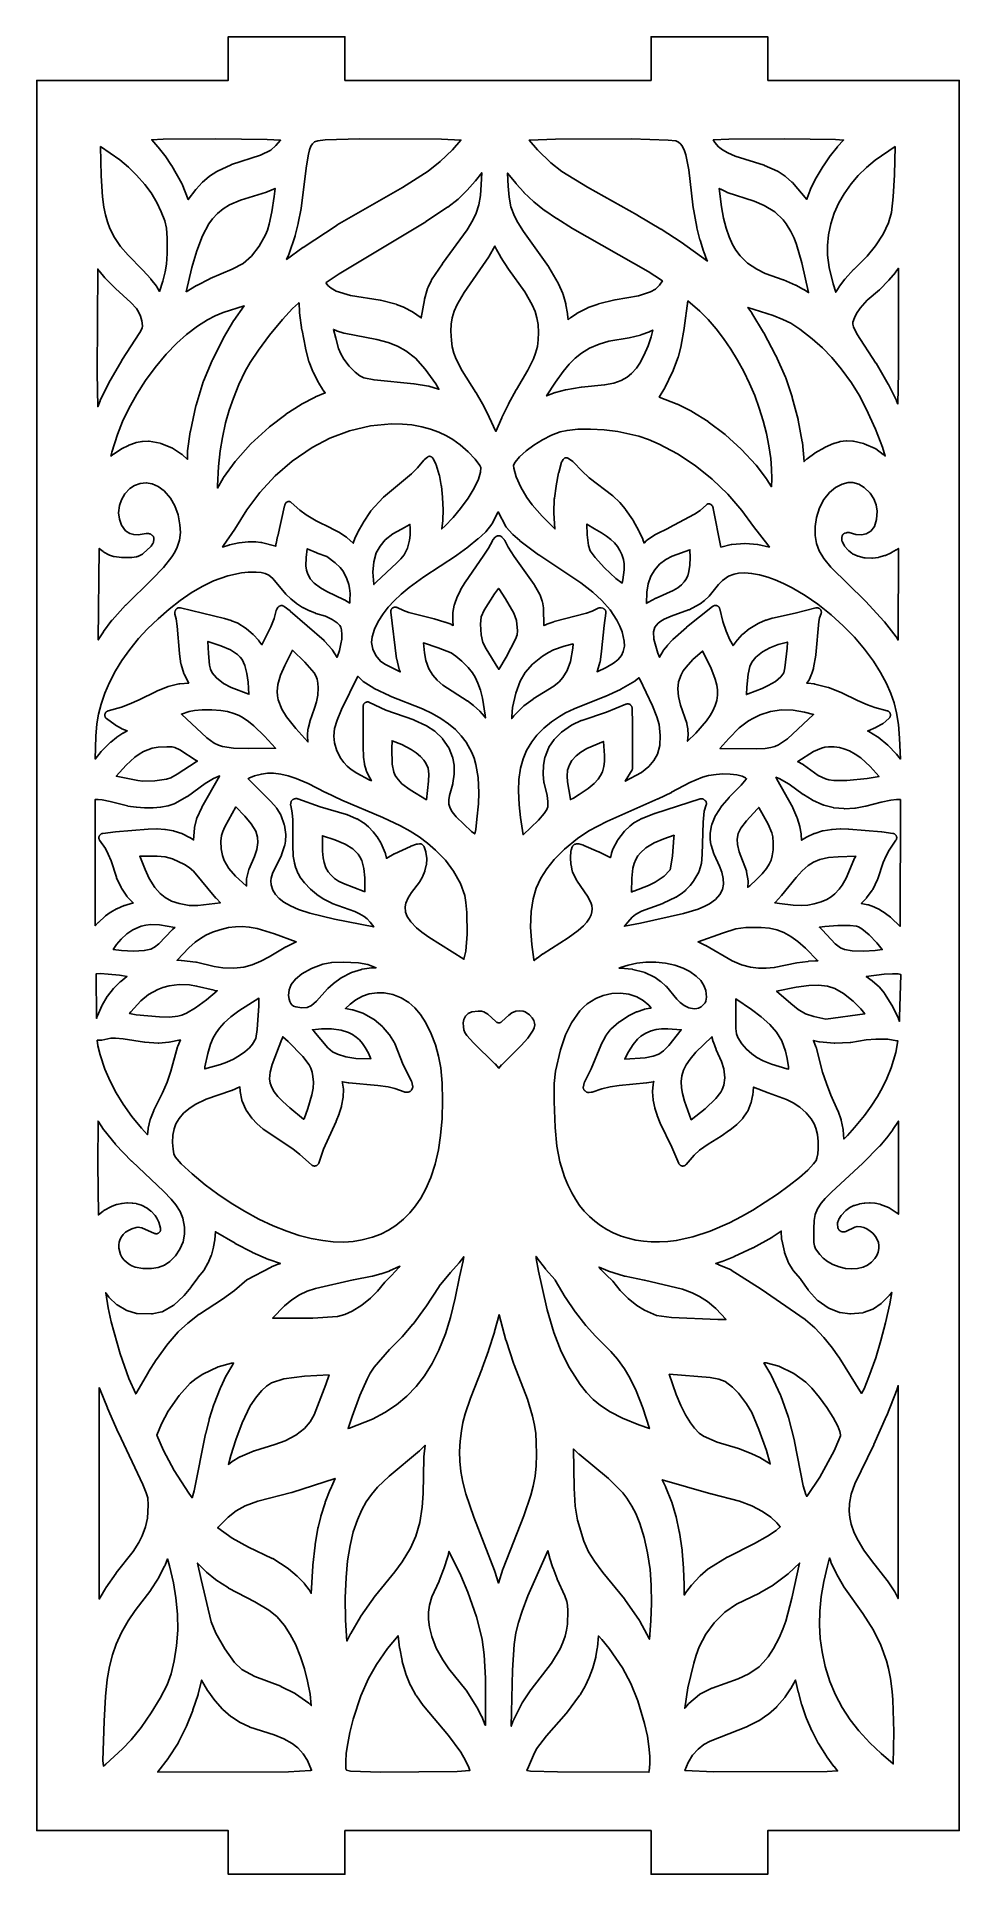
# Model space of a CAD drawing. Header units: millimetres. Extents: x 0 to 63, y 0 to 126.
import ezdxf

# ---------------------------------------------------------------- set-up
doc = ezdxf.new("R2010")
doc.units = ezdxf.units.MM
doc.layers.add('CUT', color=1, linetype='Continuous')

msp = doc.modelspace()

# ---------------------------------------------------------------- linework, layer by layer
at = {"layer": 'CUT'}
for points in [[(50.134, 123), (50.134, 126), (42.134, 126), (42.134, 123), (21.134, 123), (21.134, 126), (13.134, 126), (13.134, 123), (0, 123), (0, 3), (13.134, 3), (13.134, 0), (21.134, 0), (21.134, 3), (42.134, 3), (42.134, 0), (50.134, 0), (50.134, 3), (63.2679, 3), (63.2679, 123)], [(4.7199, 113.7861), (4.6115, 114.32), (4.5162, 115.0175), (4.4203, 116.4544), (4.3759, 118.4718), (5.6906, 117.557), (6.2918, 117.0522), (6.8471, 116.5122), (7.4082, 115.8727), (7.8393, 115.2903), (8.2438, 114.6251), (8.5416, 113.9971), (8.7809, 113.3743), (8.8953, 112.8656), (8.9391, 112.1968), (8.9397, 111.1332), (8.8957, 110.402), (8.8163, 109.8718), (8.6583, 109.2352), (8.4283, 108.5364), (8.2402, 108.8498), (8.2137, 108.8886), (7.8317, 109.3818), (7.8141, 109.4028), (7.2734, 110.0006), (7.2621, 110.0123), (6.2655, 111.0117), (5.747, 111.6209), (5.3379, 112.2246), (5.0202, 112.8568), (4.8558, 113.3001)], [(9.9492, 115.9395), (9.2643, 117.1449), (9.2462, 117.1738), (8.7977, 117.8296), (8.7846, 117.8476), (8.3283, 118.4379), (8.3102, 118.4596), (7.8836, 118.9298), (7.8721, 118.9411), (8.6695, 118.9702), (12.2802, 119), (15.7962, 118.9465), (16.7205, 118.9033), (16.4052, 118.5357), (16.0526, 118.229), (15.3365, 117.8798), (13.3625, 117.2337), (13.3359, 117.2232), (12.3935, 116.7866), (12.3601, 116.7679), (11.8475, 116.4329), (11.8184, 116.4112), (11.3651, 116.0263), (11.3355, 115.9975), (10.9342, 115.5583), (10.9118, 115.531), (10.393, 114.8376), (9.9764, 115.8829), (9.9636, 115.9119)], [(27.6703, 117.4369), (26.8432, 116.783), (25.0936, 115.6695), (20.6129, 113.0978), (20.5981, 113.0887), (18.2688, 111.545), (18.2599, 111.5389), (17.1338, 110.7279), (17.2744, 111.0287), (17.2943, 111.0783), (17.721, 112.3392), (17.7334, 112.3815), (17.9323, 113.1888), (17.9386, 113.2179), (18.1284, 114.2223), (18.1338, 114.2566), (18.4967, 117.1483), (18.6319, 117.9546), (18.7068, 118.2426), (18.8072, 118.4928), (18.9187, 118.6613), (19.046, 118.784), (19.2679, 118.8709), (19.7701, 118.9364), (22.1339, 118.9991), (27.7527, 118.9762), (29.0915, 118.9195), (28.5072, 118.2395)], [(45.7405, 111.2616), (45.965, 110.681), (45.9744, 110.6586), (45.9927, 110.6177), (44.2007, 111.9042), (44.19, 111.9115), (42.8152, 112.8055), (42.8057, 112.8114), (41.2178, 113.7522), (41.212, 113.7555), (37.7732, 115.6807), (36.022, 116.7493), (35.2645, 117.3568), (34.3447, 118.2548), (33.7728, 118.9119), (33.7882, 118.9135), (35.5796, 118.969), (40.7915, 118.9897), (43.2993, 118.917), (43.8282, 118.8531), (44.016, 118.7777), (44.1815, 118.6277), (44.2946, 118.4696), (44.4309, 118.1821), (44.5234, 117.8921), (44.7125, 116.8755), (44.9858, 114.4674), (44.9917, 114.4279), (45.2688, 112.9407), (45.2761, 112.9075), (45.486, 112.0741), (45.494, 112.0455), (45.7297, 111.2927)], [(47.8911, 117.8042), (47.3874, 118.0342), (47.0413, 118.2423), (46.7616, 118.4621), (46.5039, 118.7422), (46.3919, 118.9293), (47.4601, 118.9796), (51.3108, 118.997), (54.7813, 118.9445), (55.3337, 118.9096), (54.9288, 118.4815), (54.9078, 118.4569), (54.4285, 117.8475), (54.4136, 117.8273), (53.9467, 117.1456), (53.9328, 117.1239), (53.4545, 116.3215), (53.4385, 116.2921), (53.064, 115.5372), (53.0435, 115.4893), (52.838, 114.9272), (52.8269, 114.8933), (52.8181, 114.8581), (52.8164, 114.8487), (51.8228, 116.0011), (51.7908, 116.0334), (51.3561, 116.4166), (51.3245, 116.4408), (50.8465, 116.7587), (50.8087, 116.7796), (49.9155, 117.1808), (49.8875, 117.1914)], [(55.4442, 109.395), (55.4263, 109.3735), (55.0538, 108.8889), (55.0321, 108.8574), (54.7961, 108.4793), (54.6112, 109.0549), (54.3401, 110.1762), (54.2316, 111.0201), (54.2243, 111.6803), (54.2971, 112.4277), (54.4544, 113.1673), (54.6955, 113.8979), (55.0202, 114.6159), (55.3762, 115.2349), (55.8553, 115.9119), (56.3459, 116.4857), (56.898, 117.0317), (57.5074, 117.543), (58.8641, 118.4725), (58.8254, 116.5227), (58.7415, 115.0177), (58.6183, 113.9541), (58.4135, 113.2474), (58.0439, 112.4609), (57.5261, 111.6634), (56.9426, 110.9578), (56.0307, 110.0453), (56.0186, 110.0326)], [(27.8266, 110.4488), (27.8168, 110.4349), (27.0786, 109.3252), (27.0632, 109.3002), (27.0492, 109.2734), (26.8352, 108.8278), (26.8183, 108.7882), (26.8048, 108.7464), (26.5983, 108.0035), (26.5869, 107.9537), (26.3657, 106.7161), (25.7644, 107.1457), (25.7308, 107.1662), (25.2357, 107.4206), (25.2128, 107.4309), (24.6662, 107.6455), (24.6397, 107.6541), (23.5659, 107.9354), (23.5442, 107.9399), (21.5211, 108.2619), (20.5414, 108.5655), (20.188, 108.756), (19.9545, 108.9541), (19.8545, 109.0991), (19.8381, 109.1436), (20.7479, 109.7378), (26.6844, 113.316), (26.6945, 113.3222), (28.1727, 114.3033), (28.1923, 114.3174), (28.8937, 114.8736), (28.9156, 114.8925), (29.5043, 115.4564), (29.5251, 115.4781), (30.0754, 116.1085), (30.0872, 116.1226), (30.5182, 116.6708), (30.4854, 115.8721), (30.4253, 115.1042), (30.3182, 114.4786), (30.1414, 113.9142), (29.907, 113.4128), (29.5132, 112.761)], [(36.44, 106.5919), (36.4018, 106.9883), (36.3965, 107.0284), (36.2968, 107.6162), (36.2908, 107.6464), (36.2832, 107.6759), (36.0934, 108.333), (36.0842, 108.3617), (36.0733, 108.3896), (35.7887, 109.0607), (35.7639, 109.1106), (35.1265, 110.2113), (35.105, 110.2446), (33.3785, 112.6492), (32.994, 113.2548), (32.7596, 113.6996), (32.5238, 114.3322), (32.3902, 115.0096), (32.3262, 115.7494), (32.2885, 116.6561), (32.8728, 115.9304), (32.884, 115.9175), (33.396, 115.3405), (33.4159, 115.3201), (34.0805, 114.6889), (34.1017, 114.6707), (34.8273, 114.097), (34.8432, 114.0852), (35.6493, 113.5332), (35.6605, 113.5259), (36.7429, 112.8595), (36.7508, 112.8547), (41.9307, 109.9048), (42.8408, 109.3133), (42.909, 109.2605), (42.7205, 108.9627), (42.4341, 108.6931), (42.104, 108.5013), (41.2731, 108.2329), (39.6695, 107.953), (39.655, 107.95), (38.5286, 107.6767), (38.5047, 107.6696), (37.8272, 107.4261), (37.7972, 107.4129), (37.0678, 107.0359), (37.0428, 107.0213), (36.6134, 106.7362), (36.5861, 106.7157)], [(10.2555, 108.5133), (10.6453, 110.1758), (10.9716, 111.3305), (11.3571, 112.3555), (11.7937, 113.1654), (12.052, 113.5173), (12.3956, 113.8818), (12.7844, 114.1949), (13.2266, 114.4644), (13.9787, 114.793), (15.7654, 115.3483), (15.7923, 115.3584), (16.3403, 115.6035), (16.283, 115.0445), (16.1165, 114.0002), (15.9388, 113.1578), (15.819, 112.7396), (15.6898, 112.4198), (15.255, 111.6399), (14.7178, 110.9475), (14.1592, 110.4473), (13.4126, 110.0586), (11.8844, 109.4181), (11.8666, 109.4098), (10.9799, 108.9537), (10.9633, 108.9444)], [(49.2016, 114.7326), (49.892, 114.4359), (50.6144, 113.9851), (51.1864, 113.4481), (51.4068, 113.1616), (51.7195, 112.6518), (51.9445, 112.1928), (52.1162, 111.7488), (52.4749, 110.5002), (52.9329, 108.4515), (52.6083, 108.66), (52.5886, 108.6716), (52.0502, 108.9553), (52.0331, 108.9635), (51.206, 109.3232), (51.1915, 109.3289), (49.966, 109.7702), (49.3747, 110.0524), (48.748, 110.4681), (48.2334, 110.9663), (47.9355, 111.3675), (47.7121, 111.7562), (47.4806, 112.2781), (47.281, 112.8755), (47.1094, 113.5592), (46.9642, 114.331), (46.8073, 115.6008), (46.8798, 115.5562), (46.9055, 115.5423), (47.3312, 115.3424), (47.3594, 115.3312)], [(34.2146, 104.3018), (34.0635, 103.9067), (33.6842, 103.1478), (32.8954, 101.8118), (32.8876, 101.798), (32.3617, 100.8276), (32.3531, 100.8109), (31.9058, 99.8949), (31.8969, 99.8757), (31.4896, 98.9343), (31.0332, 99.9191), (31.0254, 99.9352), (30.5735, 100.8176), (30.5637, 100.8357), (30.1347, 101.5845), (30.125, 101.6003), (29.1734, 103.1025), (28.7631, 103.8878), (28.6023, 104.3137), (28.5002, 104.7264), (28.4392, 105.1743), (28.4058, 105.8018), (28.4255, 106.2881), (28.4968, 106.7342), (28.6288, 107.1761), (28.8338, 107.6438), (29.3175, 108.4664), (31.0098, 110.9144), (31.0307, 110.948), (31.4194, 111.6449), (31.499, 111.4528), (31.5227, 111.404), (31.794, 110.9219), (31.8081, 110.8986), (32.3519, 110.0648), (32.3609, 110.0515), (33.4635, 108.5012), (33.9824, 107.6107), (34.1781, 107.1537), (34.3086, 106.716), (34.3839, 106.2758), (34.4145, 105.7091), (34.3966, 105.2063), (34.3338, 104.7519)], [(7.2093, 106.5096), (7.2502, 106.1867), (7.222, 106.0238), (7.0698, 105.7092), (5.8409, 103.8289), (5.8282, 103.8081), (4.9523, 102.2787), (4.9393, 102.2543), (4.3585, 101.0737), (4.3436, 101.04), (4.1811, 100.6316), (4.1512, 102.9473), (4.1859, 110.0802), (4.2464, 109.9897), (4.27, 109.958), (4.6758, 109.4694), (4.6948, 109.4483), (5.3784, 108.7501), (5.3933, 108.7359), (6.4623, 107.7751), (6.833, 107.3609), (6.9874, 107.1292), (7.1216, 106.8352)], [(59.0655, 100.8102), (58.9708, 101.0272), (58.96, 101.05), (58.4077, 102.1456), (58.3959, 102.1675), (57.5622, 103.6098), (57.5511, 103.6279), (56.2476, 105.6387), (56.0103, 106.1056), (55.9582, 106.2958), (55.9729, 106.4228), (56.0769, 106.7357), (56.2205, 107.0164), (56.4782, 107.3984), (56.962, 107.9368), (57.8039, 108.6557), (57.8239, 108.6745), (58.4223, 109.2813), (58.4417, 109.3026), (58.8872, 109.8374), (58.9036, 109.8585), (59.0939, 110.1234), (59.091, 103.0339)], [(5.2558, 97.3834), (5.2285, 97.3636), (5.0839, 97.2454), (5.1533, 97.52), (5.5374, 98.734), (5.8851, 99.6058), (6.3201, 100.5175), (6.865, 101.4973), (7.4688, 102.4386), (8.1214, 103.3294), (8.8786, 104.2318), (9.6018, 104.9807), (10.2738, 105.5866), (11.0222, 106.1625), (11.7004, 106.5933), (12.2342, 106.8679), (12.7829, 107.088), (14.2222, 107.5577), (13.5165, 106.5349), (13.5023, 106.5127), (12.8127, 105.3602), (12.7978, 105.3332), (12.0427, 103.8407), (12.0279, 103.8085), (11.4364, 102.3779), (11.4204, 102.3333), (10.9321, 100.7384), (10.9212, 100.6969), (10.5394, 98.9612), (10.5316, 98.9179), (10.3487, 97.5949), (10.3451, 97.5613), (10.3434, 97.5273), (10.3338, 97.0224), (9.9692, 97.3475), (9.9341, 97.3746), (9.3128, 97.7792), (9.2913, 97.7918), (9.2693, 97.8021), (8.5172, 98.1092), (8.4937, 98.1174), (8.4697, 98.1231), (7.7082, 98.2574), (7.6664, 98.2607), (7.2572, 98.2544), (7.2196, 98.2505), (6.8173, 98.1749), (6.7788, 98.1641), (6.3209, 97.9927), (6.2961, 97.9817), (5.8159, 97.7391), (5.7931, 97.7259)], [(14.3055, 103.0693), (14.6395, 103.662), (15.2043, 104.5039), (15.9721, 105.5326), (16.8461, 106.6014), (17.5469, 107.3666), (17.9524, 107.7266), (17.9874, 107.7479), (18.0237, 107.1039), (18.0283, 107.0576), (18.1908, 105.8849), (18.1958, 105.8546), (18.429, 104.6598), (18.4367, 104.6262), (18.6713, 103.7316), (18.6892, 103.6763), (18.932, 103.0511), (18.9511, 103.0081), (19.3186, 102.2858), (19.3367, 102.2536), (19.6025, 101.8266), (19.621, 101.7994), (19.7879, 101.5751), (19.1113, 101.3021), (19.0891, 101.2917), (18.1523, 100.8029), (18.1307, 100.7903), (17.0934, 100.1193), (17.0742, 100.1055), (15.97, 99.2534), (15.9499, 99.2364), (14.6877, 98.077), (14.6659, 98.0549), (13.6218, 96.8981), (13.5978, 96.8685), (12.8043, 95.7796), (12.7781, 95.7386), (12.3965, 95.0568), (12.3958, 95.2009), (12.4723, 96.5298), (12.5896, 97.6041), (12.7389, 98.5279), (12.956, 99.5199), (13.1982, 100.3835), (13.4871, 101.2282), (13.8656, 102.1537)], [(43.9915, 104.0248), (44.0016, 104.0543), (44.0101, 104.0846), (44.1927, 104.8238), (44.1996, 104.8558), (44.4071, 105.9841), (44.4115, 106.0123), (44.6586, 107.8882), (45.4844, 107.1877), (46.0473, 106.6109), (46.591, 105.9802), (47.1099, 105.3033), (47.6012, 104.5851), (48.0622, 103.8299), (48.4903, 103.0426), (48.8827, 102.2277), (49.237, 101.3901), (49.5505, 100.5343), (49.8209, 99.6655), (50.0456, 98.7876), (50.214, 97.9554), (50.3401, 97.0911), (50.3981, 96.381), (50.4108, 95.678), (50.3951, 95.1479), (50.0767, 95.6481), (50.0576, 95.6755), (49.337, 96.6195), (49.3152, 96.6456), (48.3427, 97.6968), (48.3218, 97.7175), (47.2362, 98.6981), (47.216, 98.7147), (46.057, 99.5926), (46.0368, 99.6067), (44.9237, 100.3054), (44.9034, 100.3171), (43.9504, 100.8034), (43.9262, 100.8143), (42.6913, 101.2863), (43.0827, 101.9285), (43.1029, 101.9659), (43.5883, 102.9715), (43.6042, 103.0088)], [(53.8865, 104.6621), (54.5236, 104.0095), (55.179, 103.2293), (55.8717, 102.2661), (56.3929, 101.4339), (56.8874, 100.4919), (57.5199, 99.0984), (57.998, 97.8652), (58.1872, 97.2422), (58.0877, 97.3365), (58.0558, 97.363), (57.5371, 97.7353), (57.5148, 97.7499), (57.4916, 97.7617), (56.7522, 98.0966), (56.7287, 98.1057), (56.7047, 98.1124), (56.0134, 98.2622), (55.9755, 98.2671), (55.5425, 98.285), (55.511, 98.2842), (55.1027, 98.2423), (55.0599, 98.2337), (54.6618, 98.1127), (54.6334, 98.102), (54.0757, 97.852), (54.0537, 97.8409), (53.3959, 97.4664), (53.3713, 97.4506), (52.8289, 97.0605), (52.8095, 97.0453), (52.7909, 97.0281), (52.6301, 96.867), (52.5078, 98.1796), (52.5002, 98.2332), (52.2163, 99.7153), (52.2091, 99.748), (51.819, 101.2709), (51.808, 101.3079), (51.3702, 102.6081), (51.3532, 102.6519), (50.6824, 104.1499), (50.6695, 104.1763), (49.8637, 105.7036), (49.8507, 105.7266), (49.0485, 107.044), (49.0348, 107.0653), (48.7729, 107.4402), (50.5079, 106.8789), (51.1692, 106.619), (51.7121, 106.352), (52.3395, 105.9518), (53.1872, 105.2864)], [(22.4405, 102.6127), (22.1471, 102.7476), (21.8321, 102.9933), (21.4308, 103.408), (21.0714, 103.8833), (20.8484, 104.2677), (20.7054, 104.6284), (20.5022, 105.3221), (20.3511, 105.9298), (20.535, 105.8462), (20.5635, 105.8352), (21.0642, 105.6801), (21.0875, 105.6741), (23.3292, 105.2293), (24.0902, 105.0352), (24.7446, 104.7864), (25.32, 104.4687), (25.965, 103.956), (26.6481, 103.1995), (27.366, 102.1892), (27.5862, 101.8273), (27.5804, 101.8299), (27.5517, 101.8403), (26.8989, 102.0309), (26.8704, 102.0373), (25.8819, 102.1924), (25.8697, 102.1939), (23.1362, 102.4678)], [(41.644, 104.1347), (41.3677, 103.6242), (41.1364, 103.2844), (40.7945, 102.9037), (40.4901, 102.6523), (40.0806, 102.4223), (39.579, 102.2514), (38.9477, 102.1309), (37.3573, 101.9779), (37.3418, 101.9758), (36.2895, 101.7994), (36.2695, 101.795), (35.5883, 101.6162), (35.5605, 101.6069), (34.961, 101.3668), (35.566, 102.3077), (36.1033, 103.0405), (36.5181, 103.5415), (36.9355, 103.9626), (37.3675, 104.3133), (37.898, 104.6406), (38.5653, 104.9269), (39.2373, 105.1158), (40.6183, 105.3568), (40.633, 105.3599), (41.4068, 105.5483), (41.4291, 105.5549), (42.0175, 105.7617), (42.0545, 105.7783), (42.2507, 105.8856), (42.1355, 105.4191), (41.9356, 104.8162)], [(21.8395, 91.6532), (21.7047, 91.2742), (21.2691, 91.6599), (21.2369, 91.6848), (20.7941, 91.9817), (20.756, 92.0034), (20.219, 92.2824), (20.1905, 92.299), (19.1717, 92.8113), (18.4821, 93.2147), (18.0415, 93.5315), (17.4541, 94.0637), (17.4284, 94.0844), (17.4013, 94.1018), (17.3731, 94.1152), (17.344, 94.1249), (17.3144, 94.1305), (17.2846, 94.1321), (17.2549, 94.1296), (17.2254, 94.1231), (17.1964, 94.1127), (17.1685, 94.0984), (17.1416, 94.0804), (17.1163, 94.0587), (17.0924, 94.0339), (17.0706, 94.0057), (17.0508, 93.9749), (17.0334, 93.9414), (17.0183, 93.9057), (17.006, 93.8682), (16.9963, 93.8293), (16.5256, 91.7541), (16.521, 91.7359), (16.4113, 91.2466), (16.4056, 91.2108), (16.3907, 91.0607), (15.4154, 91.3214), (15.3915, 91.3268), (15.3672, 91.3303), (15.0297, 91.3645), (14.9975, 91.3661), (14.5429, 91.3642), (14.5093, 91.3622), (13.892, 91.2915), (13.8656, 91.2872), (13.2134, 91.1539), (13.1819, 91.1458), (12.7407, 91.0054), (12.8071, 91.1117), (13.5906, 92.2378), (14.4049, 93.5576), (15.3041, 94.7498), (16.3609, 95.887), (17.5288, 96.8978), (18.8925, 97.8373), (20.0991, 98.4692), (21.4404, 98.9738), (22.8914, 99.3146), (24.3336, 99.4508), (25.0736, 99.4388), (25.7163, 99.3791), (26.4171, 99.2562), (27.0123, 99.0982), (27.5789, 98.8939), (28.1127, 98.6434), (28.5411, 98.3901), (29.0354, 98.0268), (29.5949, 97.5351), (30.0679, 97.0374), (30.3879, 96.6079), (30.4612, 96.4628), (30.463, 96.4554), (30.4448, 96.1416), (30.294, 95.6576), (30.0015, 95.0461), (29.5872, 94.3654), (29.0712, 93.6549), (28.5537, 93.0382), (27.9859, 92.4455), (27.7706, 92.2466), (27.8399, 92.8195), (27.8438, 92.8728), (27.8624, 93.5483), (27.8622, 93.5851), (27.8335, 94.3773), (27.8307, 94.4176), (27.7497, 95.1754), (27.7427, 95.2218), (27.6113, 95.9051), (27.5983, 95.9579), (27.3931, 96.6415), (27.3785, 96.6831), (27.3609, 96.7223), (27.1927, 97.052), (27.1742, 97.0848), (27.1533, 97.115), (27.1303, 97.1421), (27.1056, 97.1659), (27.0793, 97.1863), (27.0515, 97.2029), (27.0228, 97.2156), (26.9932, 97.2243), (26.9632, 97.2289), (26.9331, 97.2293), (26.903, 97.2258), (26.8734, 97.218), (26.8443, 97.2062), (26.8164, 97.1904), (26.7897, 97.171), (26.5906, 97.0076), (26.5685, 96.9876), (26.5478, 96.965), (26.1076, 96.4424), (25.6911, 96.0321), (23.7821, 94.4346), (23.7488, 94.4024), (22.9221, 93.481), (22.8904, 93.4403), (22.4041, 92.7185), (22.3768, 92.6715), (22.0506, 92.0734), (22.028, 92.0355), (21.8537, 91.6867)], [(46.2514, 93.9169), (46.2245, 93.9367), (46.1962, 93.9524), (46.1668, 93.9642), (46.1368, 93.972), (46.1065, 93.9754), (46.0759, 93.9747), (46.0456, 93.9697), (46.0158, 93.9604), (45.9868, 93.9472), (45.959, 93.93), (45.9325, 93.909), (45.4923, 93.5179), (45.115, 93.2588), (43.3464, 92.3224), (43.3253, 92.3099), (42.483, 91.8861), (42.4447, 91.8647), (41.8461, 91.4706), (41.8176, 91.4493), (41.7917, 91.4248), (41.6526, 91.2764), (41.5739, 91.5197), (41.558, 91.559), (41.3075, 92.0707), (41.2962, 92.0916), (41.2833, 92.1115), (40.9016, 92.8307), (40.8876, 92.8563), (40.8723, 92.8802), (40.3865, 93.5846), (40.3612, 93.6172), (39.9803, 94.0565), (39.9605, 94.0774), (39.5347, 94.4916), (39.5076, 94.5151), (37.8884, 95.7601), (37.3822, 96.2243), (36.8099, 96.8386), (36.7863, 96.8615), (36.7613, 96.8812), (36.4621, 97.0912), (36.4347, 97.1082), (36.4062, 97.1213), (36.3769, 97.1304), (36.3469, 97.1357), (36.3169, 97.1365), (36.2869, 97.1334), (36.2572, 97.1262), (36.2283, 97.115), (36.2003, 97.0999), (36.1735, 97.081), (36.1482, 97.0586), (36.1246, 97.0327), (36.103, 97.0038), (36.0236, 96.8865), (36.0037, 96.8539), (35.9863, 96.8186), (35.9716, 96.7812), (35.9597, 96.7419), (35.8005, 96.1294), (35.793, 96.0965), (35.619, 95.201), (35.6142, 95.1732), (35.498, 94.3553), (35.4927, 94.2955), (35.4602, 93.3987), (35.4599, 93.3667), (35.4614, 93.3347), (35.5424, 92.2473), (35.4345, 92.3415), (34.6695, 93.1157), (33.9683, 93.9045), (33.6006, 94.3969), (33.1928, 95.1073), (32.8825, 95.8221), (32.7113, 96.4182), (32.691, 96.6079), (32.6917, 96.6138), (32.8018, 96.82), (33.113, 97.1926), (33.5576, 97.5978), (34.0965, 97.9988), (34.6918, 98.3665), (35.3069, 98.6752), (35.9066, 98.9015), (36.3684, 99.0107), (37.1078, 99.0878), (37.9753, 99.0984), (38.9098, 99.0458), (39.8473, 98.9344), (41.2954, 98.6224), (41.9649, 98.3836), (42.6822, 98.0713), (43.9449, 97.3981), (45.1614, 96.5926), (46.3151, 95.6683), (47.3868, 94.6401), (48.3572, 93.5235), (49.1536, 92.4108), (50.1498, 91.1565), (50.2514, 91.0106), (49.4606, 91.1807), (49.4245, 91.1863), (48.6148, 91.2617), (48.5875, 91.2631), (48.5602, 91.262), (47.674, 91.1865), (47.6494, 91.1834), (47.6252, 91.1782), (46.9231, 91.0013), (46.3921, 93.6522), (46.3836, 93.6927), (46.3722, 93.7319), (46.3581, 93.7692), (46.3413, 93.8044), (46.322, 93.8372), (46.3005, 93.867), (46.2769, 93.8938)], [(5.8538, 90.2873), (6.4798, 90.289), (6.5031, 90.29), (6.5263, 90.2926), (6.8479, 90.3428), (6.8786, 90.3492), (6.9084, 90.3587), (6.937, 90.3711), (7.2536, 90.5286), (7.2793, 90.543), (7.3034, 90.5597), (7.3258, 90.5787), (7.8067, 91.0287), (7.8296, 91.0527), (7.8498, 91.0792), (7.9646, 91.2479), (7.9785, 91.2705), (7.9904, 91.2943), (8.0002, 91.319), (8.0077, 91.3445), (8.0129, 91.3705), (8.0367, 91.526), (8.0396, 91.5549), (8.0398, 91.5839), (8.0371, 91.6128), (8.0316, 91.6413), (8.0234, 91.6692), (8.0124, 91.6962), (7.9989, 91.7219), (7.9828, 91.7464), (7.9645, 91.7691), (7.9442, 91.7899), (7.9217, 91.8088), (7.8432, 91.8686), (7.8206, 91.8842), (7.7967, 91.8977), (7.7718, 91.9091), (7.7458, 91.9181), (7.7191, 91.9247), (7.6919, 91.929), (7.5937, 91.9399), (7.5655, 91.9418), (7.537, 91.9409), (7.5088, 91.9375), (6.9448, 91.8423), (6.6562, 91.861), (6.3852, 91.9453), (6.0881, 92.1248), (5.8117, 92.5073), (5.6675, 92.9174), (5.6182, 93.365), (5.6801, 93.8586), (5.8074, 94.2456), (6.0497, 94.6681), (6.3798, 95.0153), (6.7145, 95.2323), (7.0816, 95.3686), (7.5106, 95.4139), (7.9267, 95.3444), (8.3234, 95.1707), (8.746, 94.8537), (9.1652, 94.3613), (9.4662, 93.8283), (9.6901, 93.2162), (9.8236, 92.5398), (9.8554, 91.9969), (9.7921, 91.4813), (9.6383, 90.9964), (9.467, 90.6509), (9.2691, 90.3375), (8.6874, 89.6072), (7.9197, 88.8016), (6.1005, 87.0259), (6.0873, 87.0122), (5.1786, 86.0053), (5.1608, 85.9838), (4.584, 85.2113), (4.5711, 85.1926), (4.2219, 84.6427), (4.2824, 90.9117), (4.5519, 90.696), (4.5733, 90.6804), (4.5961, 90.6666), (4.9328, 90.4827), (4.9579, 90.4704), (4.9839, 90.4606), (5.2648, 90.3682), (5.2921, 90.3606), (5.3201, 90.3555), (5.8125, 90.29)], [(55.649, 95.4385), (55.9766, 95.4378), (56.3774, 95.3202), (56.7561, 95.0926), (57.1492, 94.7086), (57.4065, 94.3195), (57.5757, 93.9), (57.6451, 93.4778), (57.6011, 92.9046), (57.445, 92.4217), (57.1995, 92.0982), (56.8753, 91.9233), (56.5525, 91.8556), (56.1841, 91.8726), (55.7142, 91.9977), (55.686, 92.0038), (55.6574, 92.0072), (55.6286, 92.0079), (55.5998, 92.006), (55.5713, 92.0012), (55.5435, 91.9939), (55.436, 91.9601), (55.4083, 91.9499), (55.3817, 91.937), (55.3565, 91.9217), (55.3328, 91.904), (55.3112, 91.8841), (55.2915, 91.8622), (55.2741, 91.8386), (55.2591, 91.8133), (55.2467, 91.7867), (55.237, 91.759), (55.2299, 91.7305), (55.2258, 91.7016), (55.2108, 91.5406), (55.2095, 91.5131), (55.2108, 91.4854), (55.2147, 91.4581), (55.2211, 91.4313), (55.2299, 91.405), (55.2412, 91.3798), (55.3685, 91.126), (55.3868, 91.0944), (55.4089, 91.0653), (55.6431, 90.7923), (55.664, 90.7703), (55.687, 90.7505), (55.9017, 90.5835), (55.9267, 90.5659), (55.9535, 90.551), (56.2641, 90.3975), (56.2946, 90.3844), (56.3265, 90.3746), (56.748, 90.2708), (56.779, 90.2649), (56.8103, 90.2621), (57.269, 90.2456), (57.2946, 90.2458), (57.3202, 90.248), (57.7183, 90.3007), (57.7609, 90.3095), (58.163, 90.4222), (58.2024, 90.4362), (58.5986, 90.6088), (58.632, 90.6258), (58.938, 90.8069), (58.9587, 90.8203), (59.0929, 90.9152), (59.0789, 84.7101), (59.0764, 84.6277), (58.9563, 84.8285), (58.9359, 84.8584), (58.1419, 85.8824), (58.1257, 85.9015), (56.8341, 87.3085), (56.8228, 87.3201), (54.467, 89.6257), (53.9691, 90.2249), (53.6513, 90.747), (53.4685, 91.2503), (53.3812, 91.8008), (53.3867, 92.4082), (53.4816, 93.0356), (53.6879, 93.6964), (53.9875, 94.2736), (54.3743, 94.7576), (54.7741, 95.0881), (55.232, 95.3252)], [(38.7109, 86.8357), (38.6808, 86.8419), (38.6504, 86.8451), (38.6196, 86.8451), (38.589, 86.8421), (38.559, 86.8361), (38.5297, 86.8271), (38.5015, 86.8152), (38.0941, 86.6188), (37.7132, 86.4848), (35.4905, 85.8947), (35.4663, 85.8872), (34.9887, 85.7169), (34.9644, 85.7071), (34.7806, 85.6231), (34.7577, 86.7915), (34.7563, 86.8147), (34.7531, 86.8378), (34.679, 87.2533), (34.6736, 87.2775), (34.6662, 87.3013), (34.5219, 87.7044), (34.5122, 87.7283), (34.5003, 87.7512), (34.1288, 88.4052), (34.1118, 88.4318), (32.7359, 90.3513), (32.3207, 91.0002), (32.0933, 91.4573), (32.0808, 91.4802), (32.0662, 91.5017), (32.0499, 91.5221), (31.9067, 91.6844), (31.8855, 91.7062), (31.8622, 91.7258), (31.837, 91.7428), (31.8102, 91.7574), (31.782, 91.7692), (31.7529, 91.7781), (31.7229, 91.7841), (31.6925, 91.7871), (31.662, 91.787), (31.6315, 91.7839), (31.6016, 91.7777), (31.5725, 91.7687), (31.5444, 91.7567), (31.5176, 91.7421), (31.4925, 91.7248), (31.4693, 91.7051), (31.4482, 91.6833), (31.2892, 91.5008), (31.2677, 91.4731), (31.2497, 91.4431), (30.9869, 90.9422), (30.6248, 90.372), (29.3975, 88.6284), (29.3853, 88.6094), (29.0651, 88.0727), (29.0533, 88.0509), (28.8455, 87.6262), (28.8321, 87.5944), (28.6449, 87.0645), (28.6379, 87.0415), (28.6327, 87.0182), (28.5413, 86.5121), (28.5378, 86.4868), (28.5367, 86.4612), (28.5336, 85.9599), (28.5355, 85.9251), (28.5674, 85.6389), (28.433, 85.7003), (28.4111, 85.7093), (28.0092, 85.8565), (27.9911, 85.8625), (27.2666, 86.0775), (27.2559, 86.0805), (25.5236, 86.5268), (25.163, 86.6515), (24.7122, 86.8598), (24.6851, 86.8708), (24.657, 86.8792), (24.6281, 86.8847), (24.5989, 86.8876), (24.5695, 86.8876), (24.5403, 86.8848), (24.5114, 86.8793), (24.4834, 86.871), (24.4561, 86.8601), (24.4301, 86.8466), (24.4056, 86.8306), (24.3826, 86.8124), (24.3616, 86.7921), (24.3427, 86.7699), (24.326, 86.746), (24.3117, 86.7206), (24.3, 86.6939), (24.2911, 86.6663), (24.2848, 86.6379), (24.2813, 86.6091), (24.2805, 86.58), (24.2828, 86.5511), (24.6824, 83.3499), (24.6886, 83.316), (24.8607, 82.613), (24.869, 82.5849), (24.8802, 82.5577), (24.932, 82.4468), (23.87, 82.9719), (23.5742, 83.1741), (23.2583, 83.5672), (23.0482, 84.0106), (22.9621, 84.4548), (22.999, 84.8543), (23.1544, 85.368), (23.4059, 85.8975), (23.7553, 86.4393), (24.104, 86.8774), (24.5175, 87.3224), (24.9948, 87.7721), (25.5342, 88.2244), (26.5528, 88.9716), (28.7992, 90.4388), (28.8133, 90.4486), (29.5729, 91.0081), (29.5839, 91.0166), (30.2562, 91.561), (30.2684, 91.5715), (30.7819, 92.0348), (30.7967, 92.0492), (31.2084, 92.5815), (31.2347, 92.6252), (31.6488, 93.4143), (32.1789, 92.4193), (32.2038, 92.3782), (32.629, 91.889), (32.6466, 91.8722), (33.1218, 91.4535), (33.141, 91.4379), (34.4193, 90.4844), (34.4321, 90.4754), (37.308, 88.5521), (38.1388, 87.9029), (38.7554, 87.3392), (39.328, 86.6938), (39.7858, 85.9974), (39.9937, 85.581), (40.1471, 85.1952), (40.2958, 84.5575), (40.3027, 84.207), (40.2263, 83.8368), (40.0949, 83.5655), (39.8482, 83.2692), (39.5562, 83.0417), (39.0471, 82.754), (38.4286, 82.4586), (38.4434, 82.4895), (38.4534, 82.5129), (38.4614, 82.5369), (38.6223, 83.1007), (38.6305, 83.1391), (38.7352, 83.8519), (38.7371, 83.8669), (38.9048, 85.6278), (39.0364, 86.4733), (39.0396, 86.5024), (39.0397, 86.5318), (39.037, 86.561), (39.0315, 86.5899), (39.023, 86.6181), (39.0118, 86.6453), (38.998, 86.6713), (38.9817, 86.6959), (38.9631, 86.7187), (38.9423, 86.7396), (38.9194, 86.7585), (38.8949, 86.775), (38.8688, 86.789), (38.8415, 86.8006), (38.8132, 86.8094)], [(23.1246, 88.4556), (23.0609, 89.2823), (23.1168, 89.9926), (23.2897, 90.604), (23.5436, 91.0774), (23.8972, 91.4942), (24.4222, 91.9044), (25.0192, 92.2337), (25.5953, 92.5636), (25.6089, 92.3243), (25.6063, 91.8164), (25.5732, 91.474), (25.4264, 90.924), (25.188, 90.4829), (24.9778, 90.2104), (24.7035, 89.9186), (23.2698, 88.5916), (23.2451, 88.5658), (23.1286, 88.4291)], [(40.0005, 90.7781), (40.1277, 90.5066), (40.233, 90.1542), (40.2789, 89.8465), (40.2856, 89.4441), (40.2025, 88.767), (40.1523, 88.5345), (39.724, 88.8614), (38.9384, 89.5914), (38.2964, 90.2818), (37.9631, 90.7388), (37.8428, 91.1198), (37.7444, 91.8413), (37.7293, 92.5821), (38.2491, 92.2549), (38.7287, 91.9843), (39.0733, 91.7618), (39.3716, 91.53), (39.6243, 91.2892), (39.8332, 91.0389)], [(21.1106, 87.3783), (21.0847, 87.3923), (19.898, 87.9624), (19.459, 88.2083), (19.0149, 88.5402), (18.754, 88.8337), (18.5577, 89.2164), (18.5029, 89.415), (18.4626, 89.7107), (18.4723, 90.2903), (18.5467, 90.889), (19.2189, 90.6009), (19.2334, 90.5951), (19.8862, 90.354), (20.4729, 89.9149), (20.7987, 89.6049), (20.9874, 89.3844), (21.1146, 89.1775), (21.2775, 88.8222), (21.4034, 88.4468), (21.4568, 88.188), (21.4876, 87.8231), (21.4831, 87.3593), (21.4627, 87.165)], [(41.9365, 88.4893), (42.1206, 89.002), (42.3822, 89.4485), (42.7214, 89.8324), (43.1429, 90.1575), (43.577, 90.3902), (44.7952, 90.8231), (44.808, 90.2809), (44.7886, 89.7645), (44.7271, 89.3374), (44.6426, 89.0456), (44.5235, 88.7939), (44.4047, 88.621), (44.2084, 88.414), (43.9565, 88.2191), (43.6412, 88.0308), (42.4796, 87.5051), (42.4649, 87.498), (41.9559, 87.234), (41.9327, 87.2207), (41.8187, 87.1483), (41.8324, 87.9094)], [(9.7752, 86.8458), (9.7459, 86.843), (9.7171, 86.8374), (9.6889, 86.829), (9.6617, 86.8181), (9.6357, 86.8044), (9.6111, 86.7885), (9.5882, 86.7703), (9.5672, 86.7499), (9.5484, 86.7276), (9.5318, 86.7036), (9.5176, 86.6782), (9.5059, 86.6515), (9.4969, 86.6239), (9.4767, 86.5495), (9.4701, 86.5188), (9.4669, 86.4877), (9.4668, 86.4564), (9.47, 86.4253), (9.4765, 86.3947), (9.5567, 86.0964), (9.6284, 85.5835), (9.7883, 83.6995), (9.7904, 83.6813), (9.89, 83.0065), (9.8945, 82.9829), (9.9008, 82.9599), (10.0989, 82.3368), (10.107, 82.3144), (10.1169, 82.2927), (10.4262, 81.6799), (9.8034, 81.6357), (9.776, 81.6326), (9.7491, 81.6269), (9.0047, 81.4366), (8.9664, 81.4239), (8.2078, 81.1186), (8.1843, 81.108), (7.0308, 80.526), (6.3473, 80.2253), (5.8149, 80.0301), (4.8869, 79.7696), (4.8592, 79.7603), (4.8324, 79.7484), (4.8069, 79.7342), (4.783, 79.7175), (4.7608, 79.6985), (4.7405, 79.6776), (4.7224, 79.6548), (4.7066, 79.6303), (4.6933, 79.6045), (4.6825, 79.5776), (4.6744, 79.5497), (4.6691, 79.5212), (4.6666, 79.4924), (4.6668, 79.4634), (4.67, 79.4345), (4.6759, 79.4062), (4.6846, 79.3785), (4.6959, 79.3518), (4.7097, 79.3263), (4.7261, 79.3022), (4.7446, 79.2798), (4.7653, 79.2592), (4.7879, 79.2408), (5.3685, 78.8106), (5.4043, 78.7878), (5.8063, 78.5694), (5.8391, 78.554), (6.212, 78.4057), (5.9223, 78.2536), (5.8941, 78.2367), (5.491, 77.9658), (5.471, 77.9513), (5.0802, 77.6396), (5.057, 77.6192), (4.4543, 77.0284), (4.4285, 76.9997), (4.0088, 76.4668), (4.0631, 78.038), (4.1313, 78.8763), (4.2368, 79.5442), (4.4186, 80.2379), (4.679, 80.9838), (4.9969, 81.7209), (5.4087, 82.5128), (5.8441, 83.2236), (6.383, 83.9843), (6.9872, 84.7269), (7.5969, 85.39), (8.3243, 86.0946), (9.0768, 86.7461), (9.8449, 87.3427), (10.5987, 87.8595), (11.3362, 88.2961), (12.1275, 88.684), (13.1063, 89.0399), (14.0522, 89.2421), (14.5014, 89.2846), (15.0451, 89.2892), (15.3954, 89.2571), (15.6714, 89.1872), (15.9058, 89.0726), (16.1903, 88.8447), (17.0899, 87.7682), (17.1104, 87.746), (17.3935, 87.4689), (17.4164, 87.4487), (17.7902, 87.1506), (17.8169, 87.1316), (18.227, 86.8714), (18.2544, 86.856), (18.6998, 86.6345), (18.725, 86.6233), (19.1225, 86.4687), (19.1437, 86.4613), (19.8062, 86.2581), (20.2667, 86.0473), (20.6081, 85.8073), (20.7858, 85.6201), (20.8504, 85.5167), (20.9043, 85.3286), (20.9249, 85.0135), (20.9134, 84.6922), (20.8638, 84.3626), (20.7592, 83.9222), (20.6012, 83.4555), (20.5958, 83.4449), (20.2817, 83.9454), (20.2667, 83.967), (20.2499, 83.9873), (19.7269, 84.5647), (19.7023, 84.589), (17.3864, 86.6202), (17.3693, 86.6341), (16.9748, 86.9322), (16.9504, 86.9489), (16.9244, 86.9631), (16.8972, 86.9748), (16.8689, 86.9836), (16.84, 86.9899), (16.8105, 86.9932), (16.7808, 86.9937), (16.7513, 86.9914), (16.7221, 86.9861), (16.6936, 86.9781), (16.6659, 86.9674), (16.6396, 86.9541), (16.6146, 86.9382), (16.5913, 86.9201), (16.5699, 86.8997), (16.5506, 86.8774), (16.5336, 86.8534), (16.4657, 86.7464), (16.4511, 86.7206), (16.439, 86.6936), (16.4298, 86.6655), (16.2734, 86.0973), (16.0506, 85.5265), (15.4414, 84.3066), (15.2426, 84.5847), (15.2192, 84.6135), (14.8745, 84.9878), (14.8491, 85.0123), (14.3912, 85.4058), (14.3725, 85.4206), (14.3526, 85.434), (13.7895, 85.7809), (13.7676, 85.7931), (13.7448, 85.8036), (13.368, 85.9573), (13.338, 85.9677), (12.8807, 86.1009), (12.8676, 86.1045), (9.8626, 86.8375), (9.8338, 86.843), (9.8045, 86.8458)], [(53.7933, 86.644), (53.7817, 86.6712), (53.7674, 86.6972), (53.7507, 86.7217), (53.7317, 86.7443), (53.7104, 86.7651), (53.6871, 86.7837), (53.6622, 86.7999), (53.6358, 86.8137), (53.6081, 86.8247), (53.5795, 86.8331), (53.5502, 86.8385), (53.5205, 86.8412), (53.4906, 86.841), (53.4609, 86.8378), (53.4317, 86.8318), (52.0101, 86.4656), (50.4542, 86.1356), (50.4265, 86.1283), (50.0203, 86.0012), (49.9904, 85.9901), (49.5211, 85.7876), (49.4856, 85.7694), (48.9055, 85.423), (48.8696, 85.398), (48.4201, 85.0325), (48.3903, 85.0047), (48.0592, 84.6518), (48.038, 84.6266), (47.7588, 84.2545), (47.5364, 84.6528), (47.2723, 85.2389), (47.0541, 85.9), (46.8412, 86.7744), (46.833, 86.8021), (46.8223, 86.8288), (46.8089, 86.8543), (46.7931, 86.8785), (46.7751, 86.9011), (46.7551, 86.9218), (46.7331, 86.9407), (46.7092, 86.9572), (46.6841, 86.9715), (46.6575, 86.9833), (46.63, 86.9925), (46.6017, 86.9992), (46.5729, 87.003), (46.5439, 87.0042), (46.5148, 87.0026), (46.4861, 86.9983), (46.458, 86.9913), (46.4305, 86.9816), (46.4042, 86.9694), (46.3792, 86.9547), (46.3558, 86.9378), (44.5684, 85.5119), (44.5551, 85.5005), (43.6149, 84.6572), (43.595, 84.6374), (43.2673, 84.2832), (43.2501, 84.2627), (42.9915, 83.9278), (42.9695, 83.8952), (42.7139, 83.4553), (42.5916, 83.7395), (42.3244, 84.6918), (42.3003, 85.1833), (42.3358, 85.3624), (42.4002, 85.5184), (42.6215, 85.7988), (42.7962, 85.936), (43.0303, 86.0739), (43.5005, 86.2766), (44.71, 86.6944), (44.7317, 86.7028), (44.7528, 86.713), (45.4642, 87.0887), (45.4849, 87.1007), (45.5046, 87.1143), (45.8008, 87.3365), (45.8268, 87.3583), (46.0942, 87.6106), (46.1231, 87.642), (46.7525, 88.4315), (47.0379, 88.72), (47.4462, 89.0011), (47.8365, 89.1549), (48.1387, 89.2152), (48.5565, 89.2366), (49.0291, 89.1985), (49.5639, 89.0993), (50.1395, 88.9452), (50.6394, 88.7698), (51.2223, 88.5189), (51.8171, 88.2169), (52.6932, 87.6956), (53.5668, 87.0893), (54.4885, 86.3552), (55.3074, 85.6138), (56.0747, 84.8286), (56.7738, 84.0141), (57.3888, 83.184), (57.8683, 82.4165), (58.2697, 81.6464), (58.5681, 80.9709), (58.7962, 80.3158), (58.965, 79.6422), (59.0946, 78.8296), (59.1766, 77.8943), (59.231, 76.4642), (58.9605, 76.8013), (58.945, 76.8191), (58.3923, 77.4068), (58.3641, 77.4332), (57.7018, 77.9776), (57.6657, 78.0031), (57.0582, 78.3694), (57.038, 78.3804), (57.0171, 78.3901), (56.9828, 78.4042), (56.9879, 78.4058), (57.0142, 78.4152), (57.5412, 78.6308), (57.5782, 78.6488), (57.9956, 78.8895), (58.0179, 78.9037), (58.0388, 78.9198), (58.4428, 79.2579), (58.4647, 79.278), (58.4844, 79.3002), (58.5017, 79.3241), (58.5167, 79.3497), (58.529, 79.3767), (58.5386, 79.4045), (58.5454, 79.4333), (58.5493, 79.4626), (58.5502, 79.4921), (58.5482, 79.5216), (58.5433, 79.5506), (58.5355, 79.5791), (58.525, 79.6068), (58.5118, 79.6332), (58.496, 79.6582), (58.4778, 79.6816), (58.4573, 79.7031), (58.4349, 79.7225), (58.4105, 79.7397), (58.3846, 79.7543), (58.3574, 79.7665), (58.3291, 79.7758), (57.4784, 80.0129), (56.9686, 80.1929), (56.2895, 80.4841), (55.205, 81.0185), (55.1797, 81.0296), (54.301, 81.3677), (54.2666, 81.3786), (53.3569, 81.6102), (53.3194, 81.6173), (52.8777, 81.6726), (52.8504, 81.6748), (52.8136, 81.6761), (52.9646, 81.9057), (52.9773, 81.9266), (52.988, 81.9486), (53.1443, 82.2998), (53.1571, 82.3339), (53.2632, 82.6819), (53.2717, 82.7166), (53.4276, 83.5932), (53.4309, 83.6171), (53.6488, 85.9116), (53.6939, 86.1604), (53.7942, 86.4413), (53.8028, 86.4696), (53.8085, 86.4986), (53.8113, 86.528), (53.8111, 86.5575), (53.8081, 86.5869), (53.8021, 86.6158)], [(30.4724, 84.9808), (30.4252, 85.7091), (30.4903, 86.2328), (30.6749, 86.6732), (31.3874, 87.7914), (31.6732, 88.176), (31.6817, 88.1655), (32.1503, 87.4662), (32.7282, 86.4739), (32.9, 85.9664), (32.9658, 85.2558), (32.9376, 84.9956), (32.8399, 84.6977), (32.2004, 83.467), (31.687, 82.6208), (31.6418, 82.7087), (31.6295, 82.7303), (30.8164, 84.0336), (30.6027, 84.4595)], [(14.0806, 83.2928), (14.281, 82.8758), (14.4174, 82.3361), (14.4961, 81.7347), (14.5555, 80.9145), (13.3385, 81.3854), (12.8132, 81.656), (12.3248, 82.0347), (12.0283, 82.3899), (11.9107, 82.6236), (11.8515, 82.9033), (11.7785, 83.6995), (11.736, 84.5318), (12.6142, 84.2412), (13.2937, 83.9513), (13.7752, 83.6369), (13.9625, 83.4514)], [(29.1424, 83.1864), (29.5918, 82.7418), (29.894, 82.3839), (30.0787, 82.0892), (30.258, 81.6849), (30.4248, 81.1944), (30.5676, 80.6522), (30.7584, 79.4881), (30.7702, 79.2917), (30.7216, 79.3597), (30.7043, 79.3817), (30.3873, 79.7481), (30.3626, 79.7735), (29.9733, 80.1289), (29.9522, 80.1465), (29.55, 80.4516), (29.5299, 80.4656), (27.8475, 81.5398), (27.4604, 81.8704), (27.1586, 82.2153), (26.8993, 82.6487), (26.6951, 83.2237), (26.5927, 83.7519), (26.5199, 84.4291), (27.5411, 84.0996), (28.4129, 83.7487), (28.747, 83.5199)], [(48.7677, 80.9359), (48.6673, 80.8882), (48.6926, 81.4057), (48.7955, 82.28), (48.9051, 82.8115), (49.0454, 83.1054), (49.3227, 83.4506), (49.7773, 83.8219), (50.27, 84.0987), (50.8424, 84.3175), (51.4788, 84.4896), (51.4665, 84.0826), (51.3166, 82.7183), (51.2361, 82.3824), (51.0281, 82.1121), (50.6586, 81.7984), (50.17, 81.5039), (49.7606, 81.3162), (48.7897, 80.9452)], [(19.2288, 81.9421), (19.2859, 81.6647), (19.3068, 81.3549), (19.2719, 80.8562), (19.1801, 80.3862), (19.0589, 79.9645), (18.7286, 79.0374), (18.72, 79.009), (18.6095, 78.5618), (18.6049, 78.5386), (18.6019, 78.5152), (18.568, 78.1093), (18.567, 78.0868), (18.5677, 78.0644), (18.5962, 77.6454), (17.7622, 78.5626), (17.1253, 79.369), (16.8125, 79.8897), (16.5606, 80.5275), (16.5007, 80.8116), (16.4795, 81.0947), (16.5279, 81.5862), (16.7138, 82.2165), (17.005, 82.8807), (17.5348, 83.9284), (18.3942, 83.1065), (19.0242, 82.3751), (19.1382, 82.1834)], [(33.3743, 80.0876), (32.7516, 79.4622), (32.7261, 79.433), (32.5783, 79.2405), (32.5794, 79.3958), (32.6368, 79.9975), (32.8534, 80.9911), (33.1619, 81.8159), (33.5052, 82.4058), (34.0028, 82.9744), (34.6917, 83.5338), (35.0992, 83.7862), (35.4455, 83.9621), (36.1714, 84.2208), (36.7869, 84.3602), (36.7658, 84.0789), (36.5969, 83.1544), (36.3784, 82.5528), (36.0753, 82.0522), (35.8286, 81.7723), (35.4736, 81.4728), (34.0563, 80.5965), (34.0351, 80.5821), (33.4083, 80.117), (33.3908, 80.1029)], [(46.6387, 81.5291), (46.6807, 81.2107), (46.6823, 80.845), (46.6313, 80.4931), (46.5273, 80.141), (46.368, 79.7787), (46.1794, 79.4508), (45.9245, 79.0897), (45.2044, 78.2368), (44.6401, 77.6876), (44.6736, 78.1229), (44.6741, 78.1598), (44.6578, 78.5035), (44.6534, 78.5421), (44.5921, 78.8828), (44.5812, 78.9252), (44.1594, 80.1754), (44.0169, 80.7685), (43.9727, 81.2894), (44.0228, 81.7553), (44.1958, 82.255), (44.3423, 82.5158), (44.5331, 82.7812), (45.0046, 83.2865), (45.6695, 83.8715), (46.2289, 82.7412), (46.5362, 81.9438)], [(25.8671, 79.157), (23.9473, 79.8292), (22.8202, 80.3576), (22.7934, 80.3687), (22.7655, 80.3771), (22.737, 80.3829), (22.7081, 80.386), (22.679, 80.3864), (22.65, 80.3839), (22.6214, 80.3788), (22.5934, 80.3709), (22.5663, 80.3604), (22.5405, 80.3475), (22.5159, 80.332), (22.4929, 80.3143), (22.4716, 80.2946), (22.4526, 80.273), (22.4356, 80.2496), (22.4209, 80.2247), (22.4088, 80.1986), (22.3993, 80.1714), (22.3923, 80.1435), (22.3882, 80.115), (22.3868, 80.0863), (22.3889, 77.3116), (22.3891, 77.2999), (22.4158, 76.633), (22.4176, 76.6102), (22.4726, 76.1442), (22.4761, 76.1215), (22.4814, 76.0992), (22.5932, 75.6979), (22.601, 75.6738), (22.6109, 75.6503), (22.8242, 75.1999), (22.8379, 75.1741), (22.9507, 74.9858), (22.8019, 75.0449), (21.9451, 75.4921), (21.5697, 75.7569), (21.2978, 75.993), (21.0618, 76.244), (20.8649, 76.5046), (20.582, 77.034), (20.4143, 77.5747), (20.368, 78.0367), (20.4312, 78.559), (20.6013, 79.1372), (20.8971, 79.8638), (22.0284, 82.1451), (22.333, 81.8313), (22.3587, 81.8077), (22.387, 81.7873), (23.1114, 81.3236), (23.1459, 81.3046), (24.227, 80.7965), (24.2443, 80.789), (26.458, 79.9117), (27.1233, 79.5882), (27.7198, 79.2439), (28.2476, 78.878), (28.7089, 78.4888), (29.1067, 78.0739), (29.4417, 77.6336), (29.833, 76.9269), (29.9918, 76.5243), (30.1194, 76.096), (30.2765, 75.2149), (30.3259, 74.1538), (30.2938, 73.4098), (30.1904, 72.3517), (30.1037, 71.6371), (30.0388, 71.3417), (29.8225, 71.5137), (28.7579, 72.5165), (28.4801, 72.8604), (28.3433, 73.1021), (28.2636, 73.376), (28.2608, 73.6695), (28.3169, 73.9632), (28.5394, 74.77), (28.5473, 74.8086), (28.6343, 75.4422), (28.6366, 75.465), (28.637, 75.4878), (28.6278, 76.0045), (28.6264, 76.0289), (28.6229, 76.0531), (28.5333, 76.5392), (28.5266, 76.5678), (28.5171, 76.5955), (28.2829, 77.1835), (28.2692, 77.213), (28.2524, 77.2408), (27.8379, 77.851), (27.8201, 77.8745), (27.8002, 77.8961), (27.3463, 78.3436), (27.3251, 78.3625), (27.3023, 78.3795), (26.7378, 78.7577), (26.7166, 78.7707), (26.6945, 78.7818), (25.8927, 79.1468)], [(40.8283, 79.9667), (40.8259, 79.9956), (40.8207, 80.0241), (40.8128, 80.0521), (40.8022, 80.0791), (40.789, 80.1049), (40.7733, 80.1295), (40.7553, 80.1523), (40.7351, 80.1734), (40.7129, 80.1925), (40.6891, 80.2093), (40.6636, 80.2238), (40.637, 80.2358), (40.6092, 80.2451), (40.5807, 80.2518), (40.5516, 80.2557), (40.5223, 80.2569), (40.4931, 80.2552), (40.464, 80.2508), (40.4356, 80.2435), (40.4081, 80.2336), (39.0718, 79.681), (37.3816, 79.1236), (37.3485, 79.1105), (36.7224, 78.8193), (36.6988, 78.807), (36.6762, 78.7928), (35.9815, 78.3065), (35.9611, 78.2909), (35.9421, 78.2737), (35.5216, 77.8578), (35.5011, 77.8356), (35.483, 77.8112), (35.1254, 77.2764), (35.1089, 77.2484), (35.0954, 77.2189), (34.8617, 76.6192), (34.8528, 76.5929), (34.8464, 76.5659), (34.7513, 76.0587), (34.748, 76.0365), (34.7464, 76.0141), (34.7279, 75.4742), (34.7293, 75.4335), (34.7882, 74.8642), (34.7946, 74.8264), (34.9961, 73.974), (35.0576, 73.5693), (35.056, 73.2019), (34.9901, 73.0013), (34.8114, 72.7288), (34.4104, 72.278), (33.3496, 71.2852), (33.1767, 72.4664), (33.0817, 73.3314), (33.0384, 74.2895), (33.0693, 75.0702), (33.1818, 75.8456), (33.3552, 76.4798), (33.5983, 77.0595), (33.9514, 77.6513), (34.3064, 78.102), (34.7815, 78.5846), (35.304, 79.026), (35.8447, 79.3985), (36.2695, 79.6374), (36.8493, 79.9135), (38.9666, 80.754), (38.9821, 80.7606), (40.0365, 81.2482), (40.0618, 81.2615), (41.0084, 81.8127), (41.0282, 81.8252), (41.047, 81.8393), (41.3013, 82.0458), (41.3611, 81.9468), (42.226, 80.1264), (42.533, 79.3696), (42.677, 78.8455), (42.7609, 78.0821), (42.7243, 77.3999), (42.5652, 76.8132), (42.322, 76.3603), (41.9748, 75.9531), (41.4687, 75.5578), (40.3611, 74.9529), (40.8264, 75.7219), (40.8393, 75.7457), (40.85, 75.7706), (40.8584, 75.7963), (40.8645, 75.8227), (40.8682, 75.8495), (40.8694, 75.8765), (40.8646, 78.8739), (40.8644, 78.8833)], [(13.4848, 77.2204), (12.7392, 77.3317), (12.4669, 77.4183), (12.1724, 77.5612), (11.6696, 77.9346), (9.9198, 79.5541), (10.4427, 79.724), (10.809, 79.7887), (11.337, 79.8347), (12.0132, 79.8423), (12.6233, 79.8031), (13.0938, 79.7252), (13.5264, 79.5999), (13.8785, 79.4501), (14.1663, 79.2916), (14.5208, 79.0513), (14.8862, 78.7556), (15.6294, 78.0363), (16.385, 77.2059), (14.5558, 77.1878)], [(47.4681, 77.8873), (48.1828, 78.6002), (48.81, 79.0813), (49.1581, 79.2823), (49.6216, 79.4997), (50.3272, 79.7326), (51.0784, 79.8367), (51.8862, 79.8148), (52.6557, 79.6848), (53.2776, 79.5173), (51.4833, 77.8561), (50.8625, 77.4492), (50.6089, 77.3384), (50.3375, 77.2568), (49.9473, 77.1972), (49.3723, 77.1713), (46.8491, 77.2039)], [(7.0179, 76.8103), (7.3122, 76.9832), (7.6089, 77.1136), (7.9173, 77.2073), (8.3234, 77.2787), (8.9321, 77.3171), (9.2838, 77.3105), (9.467, 77.2717), (9.8124, 77.1001), (10.935, 76.382), (10.9575, 76.3689), (11.0215, 76.3354), (10.9685, 76.3079), (10.9405, 76.2913), (9.6368, 75.426), (9.1872, 75.1892), (8.9092, 75.0975), (8.1039, 74.9763), (7.2656, 74.9543), (6.9358, 74.992), (5.4501, 75.2933), (6.1322, 76.0452), (6.7203, 76.5911)], [(24.495, 75.5774), (24.3859, 76.1228), (24.3506, 77.2015), (24.3658, 77.7208), (25.0403, 77.4632), (25.6804, 77.1319), (26.0212, 76.8972), (26.3168, 76.6447), (26.5569, 76.3845), (26.6951, 76.1901), (26.8455, 75.852), (26.8882, 75.4422), (26.8692, 74.9447), (26.722, 73.6773), (25.6029, 74.3562), (25.0474, 74.7778), (24.6895, 75.1765), (24.5918, 75.3413)], [(36.5887, 73.8669), (36.4029, 74.9078), (36.3692, 75.3057), (36.4091, 75.717), (36.5319, 76.0855), (36.7021, 76.3711), (36.9945, 76.6927), (37.3234, 76.9501), (37.7312, 77.1929), (38.8587, 77.6819), (38.9481, 76.7059), (38.9429, 76.3111), (38.9008, 75.9663), (38.7995, 75.6012), (38.6743, 75.3352), (38.5055, 75.0861), (38.2336, 74.7935), (37.8066, 74.4454), (37.2058, 74.0334), (36.8101, 73.7998), (36.5974, 73.6933), (36.5931, 73.8241)], [(54.6672, 74.998), (54.3217, 75.0471), (54.0853, 75.1114), (53.6013, 75.3419), (52.5919, 76.0767), (52.5606, 76.0966), (52.1829, 76.3064), (52.1963, 76.3135), (53.2717, 76.9796), (53.8169, 77.2268), (54.054, 77.2841), (54.31, 77.3104), (54.6809, 77.3002), (55.0544, 77.2525), (55.3589, 77.1748), (55.7386, 77.0248), (56.125, 76.8147), (56.5113, 76.5477), (57.1615, 75.9666), (57.7659, 75.2857), (56.9506, 75.1374), (55.5688, 74.9988)], [(4.6878, 65.6914), (4.2301, 65.2711), (4.2166, 65.2579), (4.0081, 65.0409), (4, 73.6965), (4.2193, 73.6959), (4.4782, 73.6667), (5.025, 73.5574), (6.2247, 73.2539), (6.2559, 73.2477), (6.8106, 73.1672), (6.8332, 73.1649), (7.389, 73.1259), (7.412, 73.1251), (7.953, 73.1278), (7.9782, 73.129), (8.4882, 73.1735), (8.5178, 73.1775), (8.9808, 73.2638), (9.0182, 73.2733), (9.4182, 73.4016), (9.4467, 73.4125), (9.4741, 73.426), (10.3056, 73.8919), (10.3351, 73.9107), (11.5573, 74.7942), (12.1144, 75.1316), (12.4432, 75.2823), (12.5342, 75.3105), (12.5296, 75.2993), (11.3313, 73.1686), (11.3212, 73.1489), (10.9732, 72.4064), (10.9612, 72.3766), (10.9524, 72.3456), (10.8239, 71.7773), (10.8175, 71.7343), (10.7554, 70.9205), (10.4994, 71.0858), (10.4714, 71.1017), (9.9875, 71.3457), (9.9672, 71.355), (9.946, 71.3628), (9.4281, 71.5343), (9.3862, 71.5449), (8.8219, 71.6465), (8.7869, 71.6508), (8.2573, 71.6841), (8.2304, 71.6847), (7.6503, 71.6701), (7.633, 71.6692), (5.4075, 71.4868), (5.3928, 71.4853), (4.5253, 71.3718), (4.4965, 71.3667), (4.4682, 71.3587), (4.4409, 71.3481), (4.4147, 71.3349), (4.39, 71.3194), (4.3669, 71.3015), (4.3455, 71.2815), (4.3264, 71.2595), (4.3094, 71.2358), (4.2948, 71.2106), (4.2828, 71.1841), (4.2734, 71.1566), (4.2667, 71.1283), (4.2628, 71.0996), (4.2618, 71.0705), (4.2635, 71.0416), (4.2682, 71.0129), (4.2755, 70.9848), (4.2856, 70.9575), (4.2984, 70.9313), (4.3136, 70.9066), (4.7072, 70.3293), (4.9036, 69.9589), (5.0942, 69.4922), (5.4618, 68.3673), (5.4747, 68.3344), (5.7859, 67.664), (5.7962, 67.6439), (5.808, 67.6246), (6.1768, 67.0687), (6.1928, 67.0467), (6.2108, 67.0262), (6.6205, 66.6011), (6.5844, 66.5966), (6.5595, 66.5924), (6.535, 66.5861), (6.0395, 66.4374), (6.0063, 66.4254), (5.4973, 66.206), (5.4692, 66.1921), (5.0755, 65.9721), (5.0456, 65.953), (4.715, 65.7137)], [(26.3615, 70.646), (26.3331, 70.6528), (26.3042, 70.6567), (26.2749, 70.658), (26.2458, 70.6564), (26.1099, 70.6427), (26.0842, 70.6389), (26.059, 70.6331), (26.0343, 70.6251), (25.6644, 70.4879), (25.6435, 70.4793), (24.537, 69.9732), (24.5165, 69.9629), (23.9985, 69.677), (23.9823, 69.6671), (23.9239, 69.9697), (23.9162, 70.0003), (23.9054, 70.03), (23.6312, 70.6733), (23.6212, 70.6943), (23.6096, 70.7146), (23.3472, 71.1343), (23.3291, 71.1601), (23.0733, 71.4868), (23.0536, 71.5095), (22.7728, 71.8024), (22.7476, 71.8258), (22.4497, 72.073), (22.4301, 72.0879), (22.4096, 72.1012), (21.9677, 72.3604), (21.9325, 72.3782), (21.2678, 72.6601), (21.2352, 72.6719), (19.4402, 73.2031), (17.901, 73.744), (17.8729, 73.7523), (17.8442, 73.758), (17.8149, 73.7609), (17.7857, 73.761), (17.7565, 73.7582), (17.7277, 73.7528), (17.6598, 73.7365), (17.6314, 73.7282), (17.6041, 73.7172), (17.5779, 73.7037), (17.5532, 73.6877), (17.5302, 73.6694), (17.5091, 73.649), (17.49, 73.6267), (17.4733, 73.6026), (17.459, 73.5771), (17.4473, 73.5502), (17.4383, 73.5224), (17.4321, 73.4939), (17.4159, 73.3975), (17.4127, 73.3714), (17.4119, 73.345), (17.4133, 73.3189), (17.4171, 73.2929), (17.5143, 72.7827), (17.5536, 72.2973), (17.5522, 70.5543), (17.5526, 70.5372), (17.5926, 69.8347), (17.5962, 69.8026), (17.6709, 69.3552), (17.6784, 69.3221), (17.774, 68.9897), (17.7859, 68.9559), (17.9147, 68.6517), (17.9313, 68.6183), (18.096, 68.3339), (18.117, 68.3024), (18.3661, 67.9757), (18.3894, 67.9487), (18.7571, 67.5697), (18.7774, 67.5506), (19.1926, 67.195), (19.2172, 67.176), (19.6401, 66.8833), (19.6588, 66.8713), (19.6786, 66.8607), (20.2347, 66.586), (20.2679, 66.5721), (21.8077, 66.0263), (22.1454, 65.8676), (22.4582, 65.6774), (22.6544, 65.5163), (22.8625, 65.2868), (23.1082, 64.9549), (20.4122, 65.4968), (18.7398, 65.9076), (17.9632, 66.1646), (17.4024, 66.4036), (16.9567, 66.6538), (16.6169, 66.9147), (16.37, 67.188), (16.2005, 67.4797), (16.0848, 67.8398), (16.0571, 68.1257), (16.0807, 68.31), (16.1742, 68.6131), (16.7799, 69.8822), (16.7929, 69.9139), (16.9998, 70.5173), (17.0062, 70.5387), (17.0111, 70.5606), (17.0625, 70.8442), (17.067, 70.8827), (17.084, 71.2317), (17.084, 71.2611), (17.081, 71.2904), (16.9836, 71.9385), (16.9782, 71.9657), (16.9703, 71.9923), (16.7625, 72.5878), (16.7505, 72.6172), (16.7354, 72.6451), (16.4662, 73.0859), (16.4517, 73.1074), (16.4354, 73.1277), (16.0513, 73.5642), (16.0371, 73.5793), (14.5359, 75.0656), (14.4915, 75.1223), (14.5525, 75.1613), (14.9415, 75.3166), (15.4038, 75.4436), (15.8311, 75.5052), (16.2338, 75.4957), (16.7307, 75.4322), (17.2531, 75.3144), (17.7957, 75.1433), (18.6083, 74.8036), (19.8138, 74.1717), (19.8246, 74.1662), (20.9207, 73.6462), (20.9335, 73.6404), (23.7365, 72.4659), (24.9449, 71.8971), (25.6181, 71.5224), (26.2248, 71.1299), (26.7935, 70.7035), (27.3549, 70.2243), (28.0287, 69.532), (28.5835, 68.7909), (29.0554, 67.9281), (29.3515, 67.1165), (29.4331, 66.6408), (29.4961, 65.9467), (29.5164, 64.4564), (29.4201, 63.2948), (29.2909, 62.7433), (26.8847, 64.2623), (26.4167, 64.5903), (26.0347, 64.9023), (25.6486, 65.3011), (25.4022, 65.6751), (25.2927, 65.9775), (25.2677, 66.3319), (25.3178, 66.5974), (25.4617, 66.9463), (25.7029, 67.3291), (26.248, 68.0264), (26.2613, 68.0448), (26.2731, 68.0641), (26.4376, 68.3566), (26.4542, 68.391), (26.6087, 68.7732), (26.622, 68.8151), (26.7149, 69.2003), (26.7196, 69.2247), (26.7223, 69.2494), (26.7481, 69.6212), (26.7487, 69.6525), (26.7459, 69.6837), (26.6916, 70.0636), (26.6864, 70.0907), (26.6787, 70.1173), (26.5642, 70.4536), (26.5536, 70.4805), (26.5404, 70.5063), (26.5248, 70.5307), (26.5068, 70.5535), (26.4868, 70.5744), (26.4648, 70.5935), (26.4409, 70.6102), (26.4157, 70.6247), (26.3891, 70.6367)], [(46.1914, 70.9831), (46.1941, 70.9465), (46.2397, 70.6185), (46.2437, 70.596), (46.2494, 70.574), (46.4328, 69.9619), (46.44, 69.9409), (46.4486, 69.9205), (46.8255, 69.1199), (46.9836, 68.7096), (47.0849, 68.2789), (47.1017, 67.9014), (47.0252, 67.5167), (46.8477, 67.1717), (46.5571, 66.8497), (46.1364, 66.546), (45.813, 66.3725), (45.3512, 66.1761), (44.3664, 65.8749), (41.4163, 65.2193), (40.3002, 65.0047), (40.5328, 65.2936), (40.8444, 65.6236), (41.0565, 65.8021), (41.4746, 66.0365), (42.9286, 66.5702), (42.9537, 66.5808), (43.824, 66.9919), (43.8567, 67.0098), (44.1591, 67.201), (44.1867, 67.2207), (44.4928, 67.4661), (44.5223, 67.4932), (44.7831, 67.7664), (44.8064, 67.7939), (45.0398, 68.1059), (45.0581, 68.1335), (45.4013, 68.7164), (45.4175, 68.7482), (45.4299, 68.7818), (45.5681, 69.2411), (45.5755, 69.2712), (45.5797, 69.302), (45.6313, 69.9187), (45.6322, 69.9345), (45.6994, 72.1465), (45.7825, 72.8962), (45.9181, 73.3226), (45.9256, 73.3506), (45.9303, 73.3791), (45.9321, 73.408), (45.9311, 73.4369), (45.9273, 73.4656), (45.9208, 73.4938), (45.9116, 73.5212), (45.8997, 73.5477), (45.8853, 73.5729), (45.8685, 73.5966), (45.8495, 73.6186), (45.8284, 73.6386), (45.783, 73.6779), (45.7608, 73.6954), (45.737, 73.7107), (45.7117, 73.7238), (45.6855, 73.7345), (45.6583, 73.7428), (45.6303, 73.7485), (45.6022, 73.7515), (45.5737, 73.7519), (45.5453, 73.7497), (45.5173, 73.7449), (45.4899, 73.7375), (42.3799, 72.7415), (42.36, 72.7345), (41.5228, 72.4012), (41.4931, 72.3875), (41.0012, 72.1278), (40.9772, 72.1138), (40.9548, 72.0976), (40.6657, 71.8695), (40.6412, 71.8479), (40.3419, 71.554), (40.3146, 71.5233), (39.8514, 70.9236), (39.8364, 70.9025), (39.8234, 70.8803), (39.5314, 70.3269), (39.5213, 70.306), (39.513, 70.2844), (39.4221, 70.0193), (39.4133, 69.9884), (39.3484, 69.7004), (39.3473, 69.7011), (39.3269, 69.7125), (38.5422, 70.1103), (38.524, 70.1188), (37.5179, 70.5483), (37.4886, 70.5591), (37.185, 70.6532), (37.1576, 70.6604), (37.1296, 70.6649), (37.1013, 70.6669), (37.073, 70.6663), (37.0449, 70.6629), (37.0172, 70.6572), (36.9401, 70.6371), (36.9117, 70.6283), (36.8843, 70.6168), (36.8582, 70.6025), (36.8336, 70.5859), (36.8108, 70.567), (36.79, 70.5459), (36.7714, 70.523), (36.7551, 70.4983), (36.7414, 70.4722), (36.7302, 70.4448), (36.6509, 70.2175), (36.6433, 70.1921), (36.638, 70.1662), (36.635, 70.1399), (36.608, 69.748), (36.6078, 69.7096), (36.6356, 69.2502), (36.6407, 69.2104), (36.7258, 68.7809), (36.7319, 68.7556), (36.7403, 68.731), (36.7508, 68.7072), (37.0329, 68.1346), (37.0439, 68.1144), (37.0565, 68.0951), (37.779, 67.0655), (37.9987, 66.6446), (38.0681, 66.418), (38.0947, 66.2013), (38.0798, 65.9924), (38.0219, 65.782), (37.9176, 65.5646), (37.7182, 65.2819), (37.4926, 65.0372), (37.1407, 64.7246), (36.4416, 64.216), (34.7284, 63.1184), (34.716, 63.11), (34.3164, 62.8251), (34.2946, 62.8079), (34.1174, 62.6554), (34.0988, 62.7178), (33.9438, 63.7569), (33.8742, 64.9379), (33.9125, 66.0209), (34.0475, 66.8916), (34.2606, 67.6176), (34.5663, 68.2958), (34.9736, 68.9446), (35.4921, 69.581), (36.1972, 70.2804), (37.0832, 71.022), (37.8743, 71.554), (39.1038, 72.1981), (42.606, 73.737), (42.6164, 73.7417), (43.5313, 74.1854), (43.5432, 74.1915), (44.7921, 74.8669), (45.6577, 75.2295), (46.0703, 75.3356), (46.6029, 75.4191), (47.0443, 75.45), (47.5543, 75.4426), (48.0082, 75.3898), (48.3725, 75.2982), (48.6114, 75.1839), (48.6794, 75.1182), (48.6628, 75.0871), (48.3121, 74.6728), (47.493, 73.8476), (47.479, 73.8325), (47.013, 73.2939), (46.9887, 73.2619), (46.565, 72.6145), (46.5505, 72.5899), (46.5385, 72.564), (46.3051, 71.9934), (46.2943, 71.9624), (46.2871, 71.9303), (46.1908, 71.3588), (46.1875, 71.3322), (46.1867, 71.3053)], [(56.1478, 73.1126), (56.8353, 73.234), (56.8587, 73.2391), (57.9096, 73.5109), (58.5665, 73.6451), (58.9696, 73.6944), (59.2375, 73.6958), (59.2051, 64.9908), (58.5706, 65.6017), (58.547, 65.6222), (58.2037, 65.8904), (58.1794, 65.9075), (57.8318, 66.1277), (57.803, 66.1438), (57.4459, 66.3193), (57.4145, 66.3326), (57.0425, 66.4661), (57.0207, 66.4731), (56.9984, 66.4783), (56.5437, 66.568), (56.8867, 66.9075), (56.9029, 66.9249), (56.9178, 66.9435), (57.3055, 67.4725), (57.3213, 67.4964), (57.3347, 67.5217), (57.6644, 68.2203), (57.6773, 68.2521), (58.0599, 69.384), (58.2463, 69.8285), (58.4617, 70.2289), (58.9252, 70.9058), (58.9403, 70.9306), (58.9531, 70.9567), (58.9633, 70.9839), (58.9708, 71.012), (58.9754, 71.0406), (58.9773, 71.0696), (58.9763, 71.0986), (58.9725, 71.1273), (58.9659, 71.1556), (58.9566, 71.1831), (58.9446, 71.2097), (58.93, 71.2348), (58.9133, 71.2585), (58.8941, 71.2805), (58.8729, 71.3006), (58.8499, 71.3185), (58.8252, 71.3342), (58.799, 71.3475), (58.7717, 71.3581), (58.7436, 71.3661), (58.7147, 71.3715), (57.9488, 71.4744), (57.9341, 71.476), (55.6996, 71.6677), (55.6813, 71.6687), (55.1164, 71.6833), (55.0893, 71.6828), (54.552, 71.6492), (54.5201, 71.6454), (53.9326, 71.5462), (53.8951, 71.5374), (53.3548, 71.3744), (53.3148, 71.3593), (52.8269, 71.1337), (52.7963, 71.1174), (52.4512, 70.9072), (52.4309, 71.3025), (52.4261, 71.3424), (52.3355, 71.8207), (52.3281, 71.851), (52.1491, 72.446), (52.1372, 72.4786), (51.8575, 73.1248), (51.8437, 73.1527), (50.7587, 75.0805), (50.6911, 75.2217), (50.9126, 75.1346), (51.5927, 74.7479), (52.5681, 74.0466), (52.5858, 74.0348), (53.1701, 73.6739), (53.205, 73.6553), (53.9224, 73.332), (53.9457, 73.3226), (53.9696, 73.3153), (54.6216, 73.1423), (54.6461, 73.1368), (54.671, 73.1335), (55.3473, 73.0689), (55.3704, 73.0675), (55.3936, 73.0679), (56.1117, 73.1084)], [(14.549, 68.8878), (14.3935, 68.2609), (14.3885, 68.2359), (14.3856, 68.2106), (14.3848, 68.1852), (14.3908, 67.7567), (14.3524, 67.7871), (13.6254, 68.4369), (13.1763, 68.9716), (12.8642, 69.5107), (12.7319, 69.8662), (12.6418, 70.303), (12.6221, 70.8325), (12.6689, 71.2231), (12.7539, 71.493), (12.9091, 71.8339), (13.664, 73.1912), (14.2784, 72.5531), (14.7082, 72.0389), (15.015, 71.5315), (15.1471, 71.119), (15.1697, 70.756), (15.0915, 70.2787), (14.927, 69.7899), (14.5638, 68.9322), (14.5555, 68.9104)], [(50.4465, 69.8353), (50.3644, 69.5408), (50.2384, 69.2609), (50.0583, 68.976), (49.7511, 68.5983), (49.3686, 68.2002), (48.9076, 67.7856), (48.766, 67.676), (48.7912, 68.0418), (48.7915, 68.0763), (48.7878, 68.1106), (48.6835, 68.7425), (48.6773, 68.7709), (48.6684, 68.7987), (48.1753, 70.1117), (48.0509, 70.6158), (48.035, 70.9719), (48.1117, 71.3558), (48.2948, 71.7365), (48.6738, 72.2391), (49.4074, 73.0446), (49.5199, 73.1496), (50.1665, 72.0004), (50.4231, 71.4059), (50.48, 71.1397), (50.5067, 70.7345), (50.4987, 70.2475)], [(19.8291, 69.0225), (19.7095, 69.3659), (19.6424, 69.6963), (19.5971, 70.1633), (19.5882, 71.216), (20.4393, 70.9359), (21.1546, 70.6373), (21.6791, 70.3149), (22.0529, 69.9431), (22.1665, 69.7728), (22.2872, 69.5235), (22.4394, 68.9573), (22.4994, 68.3336), (22.5085, 67.369), (22.4773, 67.3849), (22.4478, 67.398), (21.0318, 67.9408), (20.7045, 68.1082), (20.4311, 68.2863), (20.1636, 68.5211), (19.9927, 68.7304)], [(41.0804, 69.5835), (41.2232, 69.8306), (41.3971, 70.05), (41.7721, 70.3796), (42.3434, 70.7155), (43.001, 70.9947), (43.7055, 71.2416), (43.7012, 71.0679), (43.5932, 69.8414), (43.468, 68.999), (43.4359, 68.8829), (43.3976, 68.8242), (43.0213, 68.4475), (42.4099, 68.0322), (41.9606, 67.8113), (40.9434, 67.4205), (40.9092, 67.4049), (40.8, 67.3467), (40.8056, 68.3098), (40.8867, 68.9958), (40.9685, 69.3058)], [(8.4604, 67.2554), (8.0999, 67.6722), (7.7203, 68.2902), (7.4386, 68.8893), (7.066, 69.8094), (8.2552, 69.8061), (8.8028, 69.7633), (9.3091, 69.6246), (10.1438, 69.2403), (10.4646, 69.0393), (10.746, 68.7931), (12.2819, 66.9418), (12.3002, 66.9216), (12.5985, 66.6218), (11.0391, 66.4393), (10.4564, 66.4301), (9.7662, 66.5652), (9.2459, 66.7365), (8.8012, 66.9781)], [(56.0312, 69.5491), (55.51, 68.2998), (55.2458, 67.825), (55.0343, 67.5384), (54.7439, 67.2347), (54.4798, 67.0232), (54.1916, 66.8455), (53.8087, 66.6745), (53.3153, 66.5318), (52.8812, 66.4492), (52.4448, 66.4251), (51.8807, 66.4594), (50.9337, 66.5739), (50.6183, 66.6196), (50.6417, 66.6406), (50.6616, 66.6602), (51.0728, 67.1043), (51.0851, 67.1184), (52.0913, 68.3493), (52.4941, 68.7998), (52.9124, 69.1791), (53.263, 69.4091), (53.6983, 69.5907), (54.2939, 69.7174), (54.9631, 69.7771), (56.1728, 69.8225), (56.0421, 69.5723)], [(7.4766, 65.0826), (7.8148, 65.1184), (8.4145, 65.0922), (9.4738, 64.9259), (9.3146, 64.7914), (9.2898, 64.768), (8.3827, 63.8068), (8.0748, 63.5632), (7.8215, 63.4352), (7.3682, 63.3372), (6.6356, 63.3026), (5.8208, 63.3486), (5.2525, 63.4172), (5.4806, 63.7431), (5.7982, 64.1262), (6.1867, 64.4905), (6.5907, 64.7662), (7.1567, 65.0083)], [(13.625, 64.9741), (14.0889, 64.9856), (14.5767, 64.9439), (15.1084, 64.8454), (16.3074, 64.491), (17.7961, 63.934), (17.1065, 63.5958), (17.0854, 63.5844), (15.9317, 62.9006), (15.3756, 62.6104), (14.7796, 62.3549), (14.2084, 62.205), (13.5055, 62.1296), (12.7582, 62.1561), (12.1607, 62.2479), (10.9522, 62.5357), (10.9195, 62.5417), (9.9337, 62.6658), (9.9055, 62.6681), (9.6274, 62.6772), (10.4226, 63.5146), (10.8611, 63.9051), (11.2239, 64.1738), (11.5903, 64.3928), (12.0481, 64.6011), (12.5596, 64.7701), (13.1614, 64.9119)], [(52.203, 63.9523), (52.7337, 63.4959), (53.5792, 62.637), (53.4232, 62.6368), (53.4015, 62.636), (52.9179, 62.6013), (52.896, 62.5989), (52.1358, 62.489), (52.1187, 62.4861), (50.5805, 62.1741), (50.0257, 62.1214), (49.5073, 62.1237), (48.9442, 62.1951), (48.3236, 62.366), (47.693, 62.6387), (45.883, 63.6818), (45.86, 63.6938), (45.3516, 63.9317), (47.0216, 64.5365), (47.9393, 64.8217), (48.627, 64.9268), (49.6909, 64.9302), (50.2451, 64.87), (50.7513, 64.7523), (51.2306, 64.5684), (51.7073, 64.3063)], [(56.7118, 63.3008), (55.9224, 63.3301), (55.4011, 63.4163), (55.1339, 63.5248), (54.7663, 63.7921), (53.8977, 64.7263), (53.8875, 64.7367), (53.6825, 64.9369), (54.0521, 64.9881), (54.9481, 65.0553), (55.7883, 65.0641), (56.2236, 65.0089), (56.361, 64.9589), (56.5801, 64.8328), (57.0876, 64.4226), (57.6134, 63.8734), (57.9828, 63.4077), (57.4929, 63.3433)], [(4.3795, 61.7544), (4.8933, 61.7312), (5.6725, 61.6471), (6.2008, 61.5674), (6.2007, 61.5673), (6.1771, 61.5508), (5.7581, 61.2274), (5.7289, 61.2018), (5.2866, 60.7591), (5.2616, 60.7307), (4.8573, 60.2092), (4.8383, 60.1817), (4.4765, 59.5888), (4.458, 59.5533), (4.1586, 58.8714), (4.1469, 58.8399), (4.1002, 58.6894), (4.0743, 61.7336)], [(17.4978, 59.6171), (17.4225, 59.7097), (17.3566, 59.8405), (17.3082, 60.0005), (17.2768, 60.2491), (17.3131, 60.6521), (17.4491, 61.0102), (17.7403, 61.3788), (18.1897, 61.7467), (18.8414, 62.1149), (19.6299, 62.4047), (20.2319, 62.5216), (21.0103, 62.5405), (22.0708, 62.4867), (22.7127, 62.3767), (23.2745, 62.1647), (22.9932, 62.161), (22.9499, 62.1575), (22.3171, 62.0589), (22.2939, 62.0544), (22.2712, 62.0481), (21.5939, 61.8321), (21.5702, 61.8235), (21.5474, 61.8129), (20.914, 61.4884), (20.8936, 61.4769), (20.8742, 61.4639), (20.354, 61.0866), (20.3251, 61.0628), (19.9649, 60.7262), (19.948, 60.7091), (19.1795, 59.8666), (18.8445, 59.5672), (18.5415, 59.442), (18.188, 59.4028), (17.7623, 59.4691), (17.6134, 59.533)], [(40.0127, 62.1366), (39.9422, 62.1367), (40.0397, 62.1797), (40.5518, 62.3445), (41.1581, 62.473), (41.7717, 62.5385), (42.4609, 62.5402), (43.1297, 62.4692), (43.7623, 62.3296), (44.3429, 62.1264), (44.7976, 61.899), (45.2343, 61.5927), (45.5378, 61.2872), (45.7587, 60.9527), (45.8922, 60.5912), (45.9415, 60.1408), (45.8983, 59.869), (45.8403, 59.7631), (45.6828, 59.5832), (45.5659, 59.4886), (45.3897, 59.3932), (45.2668, 59.3548), (45.091, 59.3354), (44.7252, 59.4004), (44.3991, 59.563), (44.1178, 59.7822), (43.8911, 60.0162), (43.1791, 60.8666), (43.1491, 60.8977), (42.8044, 61.2063), (42.7767, 61.2284), (42.4105, 61.4859), (42.3894, 61.4995), (42.3671, 61.5114), (41.6967, 61.8331), (41.6691, 61.8446), (41.6403, 61.8535), (40.8756, 62.0496), (40.8527, 62.0545), (40.8295, 62.0577), (40.0423, 62.1351)], [(57.3028, 61.263), (56.8921, 61.5619), (58.1139, 61.7119), (58.6864, 61.7522), (59.0813, 61.7381), (59.2679, 61.6968), (59.1759, 58.7488), (59.1587, 58.4823), (59.1053, 58.6473), (59.0901, 58.6852), (58.6667, 59.5629), (58.651, 59.5912), (58.1466, 60.4), (58.1229, 60.4329), (57.8038, 60.8172), (57.7882, 60.8346), (57.7714, 60.8506), (57.3251, 61.2451)], [(8.6428, 60.8015), (9.0804, 60.9156), (9.7744, 61.0025), (10.4872, 60.9815), (10.9606, 60.9061), (12.1579, 60.615), (12.182, 60.6102), (12.3759, 60.5791), (11.6436, 59.957), (10.8894, 59.4021), (10.2734, 59.0361), (9.9448, 58.9087), (9.6664, 58.8353), (9.1051, 58.7736), (8.411, 58.7911), (6.8104, 58.9384), (6.3618, 59.0123), (6.4614, 59.1459), (7.1389, 59.8937), (7.6554, 60.3244), (8.3015, 60.675)], [(53.2846, 58.8148), (52.7165, 59.0098), (52.2282, 59.294), (51.7144, 59.7019), (50.7427, 60.5582), (52.0733, 60.828), (52.9605, 60.9473), (53.6098, 60.9664), (54.2215, 60.8945), (54.7399, 60.7285), (55.3294, 60.3872), (55.9849, 59.8664), (56.5143, 59.3386), (56.7874, 58.9908), (54.1067, 58.6377)], [(19.6573, 49.7274), (20.5332, 51.6196), (20.5409, 51.6377), (20.7381, 52.1501), (20.7454, 52.1716), (20.8902, 52.6545), (20.8977, 52.6855), (21.008, 53.2785), (21.0127, 53.3214), (21.0308, 53.7879), (21.0307, 53.8136), (21.0285, 53.8394), (20.9724, 54.2524), (20.9676, 54.2793), (20.9602, 54.3056), (20.9463, 54.3475), (20.9637, 54.3434), (21.3809, 54.2669), (21.4087, 54.263), (23.4036, 54.0824), (24.1091, 53.9856), (24.5597, 53.8738), (25.195, 53.6431), (25.2243, 53.6341), (25.2546, 53.6281), (25.2851, 53.6251), (25.3159, 53.6252), (25.4616, 53.633), (25.4922, 53.6363), (25.5222, 53.6425), (25.5516, 53.6516), (25.5797, 53.6637), (25.6065, 53.6785), (25.6316, 53.696), (25.6549, 53.7158), (25.6759, 53.7379), (25.6947, 53.762), (25.7108, 53.7878), (25.75, 53.8578), (25.7625, 53.8831), (25.7726, 53.9095), (25.7802, 53.9367), (25.7852, 53.9644), (25.7876, 53.9925), (25.7871, 54.0207), (25.7841, 54.0487), (25.7785, 54.0763), (25.7142, 54.3276), (25.7046, 54.3582), (25.6917, 54.3877), (25.1353, 55.4941), (24.5475, 56.9573), (24.5375, 56.9797), (24.5255, 57.0011), (24.1918, 57.5504), (24.1794, 57.5691), (24.1657, 57.5868), (23.7627, 58.0695), (23.7453, 58.0887), (23.7262, 58.1064), (23.1339, 58.6081), (23.1106, 58.626), (23.0857, 58.6416), (22.4055, 59.0212), (22.3805, 59.0337), (22.3544, 59.0439), (21.6763, 59.2727), (21.6362, 59.2832), (21.1689, 59.373), (21.5039, 59.6668), (21.8861, 59.9527), (22.3393, 60.2024), (22.7996, 60.3649), (23.3458, 60.45), (23.8319, 60.4353), (24.4139, 60.3143), (24.9987, 60.0866), (25.5194, 59.7746), (25.9292, 59.4151), (26.3125, 58.9535), (26.6817, 58.3715), (27.0551, 57.6303), (27.3446, 56.8832), (27.5619, 56.091), (27.7023, 55.3013), (27.8019, 54.2515), (27.8342, 53.0461), (27.801, 51.8161), (27.6992, 50.667), (27.545, 49.6783), (27.3135, 48.6841), (27.0163, 47.7725), (26.6848, 47.0058), (26.3338, 46.3662), (25.9763, 45.8383), (25.582, 45.3601), (25.15, 44.9307), (24.6261, 44.4953), (24.1227, 44.1559), (23.6022, 43.8909), (23.0219, 43.6779), (22.3147, 43.4938), (21.7037, 43.3955), (21.0635, 43.3536), (20.3238, 43.3721), (19.6256, 43.4476), (18.8275, 43.5951), (18.0036, 43.8094), (17.1566, 44.09), (16.2087, 44.4712), (15.2411, 44.9296), (14.2569, 45.4644), (13.3444, 46.0203), (12.4249, 46.6382), (11.5619, 47.279), (10.655, 48.0298), (9.9108, 48.7164), (9.4934, 49.1959), (9.4101, 49.4027), (9.3478, 49.7192), (9.3184, 50.1839), (9.3438, 50.6687), (9.4216, 51.1088), (9.5489, 51.4564), (9.7727, 51.8312), (10.0634, 52.1776), (10.424, 52.4953), (10.8562, 52.7837), (11.6175, 53.1526), (13.3493, 53.7364), (13.3719, 53.745), (13.9359, 53.9866), (13.9409, 53.7291), (13.9425, 53.7029), (13.9465, 53.6771), (14.0667, 53.0713), (14.0746, 53.0404), (14.0858, 53.0105), (14.334, 52.4402), (14.3476, 52.4131), (14.3637, 52.3874), (14.7425, 51.8492), (14.7559, 51.8315), (14.7707, 51.8149), (15.0969, 51.4723), (15.1192, 51.4511), (15.5051, 51.1204), (15.5346, 51.0981), (17.5642, 49.749), (18.0493, 49.3644), (18.8468, 48.6425), (18.8701, 48.6234), (18.8953, 48.6067), (18.9219, 48.5925), (18.9499, 48.5812), (18.9788, 48.5725), (19.0085, 48.5668), (19.0386, 48.564), (19.0688, 48.5642), (19.099, 48.5674), (19.1285, 48.5735), (19.1574, 48.5825), (19.1852, 48.5943), (19.2117, 48.6088), (19.2366, 48.6258), (19.2595, 48.6452), (19.2806, 48.6669), (19.2992, 48.6904), (19.3155, 48.7157), (19.3291, 48.7423), (19.3399, 48.7703)], [(12.1048, 57.3635), (12.2964, 57.7041), (12.524, 58.0234), (12.8465, 58.3832), (13.3037, 58.7911), (13.8681, 59.208), (15.2346, 60.0677), (15.2357, 59.5558), (15.1225, 57.9187), (15.0169, 57.3196), (14.7865, 56.9166), (14.5852, 56.6789), (14.2772, 56.3958), (13.9123, 56.1328), (13.4946, 55.8945), (13.0288, 55.6851), (12.6088, 55.5364), (11.5223, 55.2191), (11.533, 55.3685), (11.7226, 56.2755), (11.9179, 56.9258)], [(41.1737, 59.1412), (41.1423, 59.1286), (40.6655, 58.905), (40.6325, 58.887), (39.9561, 58.4615), (39.9351, 58.4471), (39.9155, 58.4309), (39.3681, 57.942), (39.3454, 57.9194), (39.3252, 57.8946), (39.0606, 57.5311), (39.0481, 57.5126), (39.0372, 57.4932), (38.6971, 56.8411), (38.6866, 56.8186), (38.0154, 55.22), (37.5684, 54.3222), (37.5552, 54.2913), (37.5455, 54.2592), (37.4881, 54.0212), (37.4827, 53.9927), (37.4801, 53.9638), (37.4803, 53.9349), (37.4834, 53.9059), (37.4892, 53.8775), (37.4979, 53.8498), (37.5092, 53.823), (37.523, 53.7975), (37.5393, 53.7733), (37.5578, 53.7508), (37.5785, 53.7303), (37.6011, 53.7117), (37.6661, 53.6634), (37.6896, 53.6475), (37.7146, 53.634), (37.7407, 53.6228), (37.7678, 53.614), (37.7956, 53.6078), (37.8238, 53.6042), (37.8522, 53.6033), (37.8807, 53.605), (38.0265, 53.6204), (38.0609, 53.6261), (38.0945, 53.6356), (38.7517, 53.8637), (39.317, 53.9936), (39.9488, 54.0812), (41.8119, 54.2595), (41.8383, 54.2631), (42.2737, 54.3435), (42.3038, 54.3507), (42.3243, 54.3578), (42.2793, 54.1829), (42.2746, 54.1608), (42.2714, 54.1384), (42.2283, 53.7064), (42.2269, 53.6813), (42.2276, 53.6562), (42.2657, 53.112), (42.2713, 53.0714), (42.3812, 52.5508), (42.3885, 52.5228), (42.5395, 52.0432), (42.547, 52.0223), (42.7506, 51.5117), (42.7588, 51.4929), (43.545, 49.8571), (44.031, 48.7448), (44.0439, 48.7188), (44.0593, 48.694), (44.0771, 48.671), (44.0969, 48.6496), (44.1189, 48.6303), (44.1425, 48.6132), (44.1677, 48.5985), (44.1943, 48.5862), (44.2219, 48.5764), (44.2504, 48.5695), (44.2795, 48.5652), (44.3087, 48.5637), (44.3381, 48.5651), (44.367, 48.5691), (44.3955, 48.5761), (44.4233, 48.5857), (44.4499, 48.5978), (44.4752, 48.6124), (44.499, 48.6295), (44.521, 48.6487), (44.5409, 48.6699), (45.0847, 49.3047), (45.4614, 49.6422), (46.0384, 50.0635), (46.9318, 50.6132), (46.944, 50.6212), (47.5197, 51.0146), (47.54, 51.0297), (48.0031, 51.4062), (48.0294, 51.4303), (48.3912, 51.8034), (48.4077, 51.822), (48.4227, 51.8418), (48.7266, 52.2814), (48.7432, 52.3082), (48.7568, 52.3367), (48.9794, 52.8722), (48.9885, 52.8975), (48.9954, 52.9234), (49.0959, 53.3875), (49.1009, 53.419), (49.1602, 53.9782), (50.1563, 53.5805), (50.1675, 53.5762), (51.4151, 53.1344), (51.8882, 52.9037), (52.3441, 52.5895), (52.7593, 52.2128), (53.1032, 51.8023), (53.3174, 51.4495), (53.4339, 51.1584), (53.5361, 50.7242), (53.5933, 50.2375), (53.6019, 49.7509), (53.5715, 49.3903), (53.5102, 49.1046), (53.4433, 48.9482), (53.2712, 48.707), (52.8759, 48.2868), (52.3142, 47.784), (51.6076, 47.2206), (50.7959, 46.6296), (49.1107, 45.5363), (48.3362, 45.0941), (47.5025, 44.6645), (46.1821, 44.09), (45.0013, 43.7007), (43.8635, 43.4564), (43.2811, 43.386), (42.7072, 43.3544), (42.1477, 43.3615), (41.6035, 43.4066), (41.0761, 43.4891), (40.5668, 43.6081), (40.0774, 43.7628), (39.5405, 43.9836), (39.096, 44.2129), (38.6736, 44.4768), (38.275, 44.7741), (37.9014, 45.1048), (37.5539, 45.4681), (37.2338, 45.864), (36.942, 46.2926), (36.6879, 46.7353), (36.4147, 47.282), (36.186, 47.8257), (35.8692, 48.8527), (35.6684, 49.932), (35.5455, 51.198), (35.4794, 52.9875), (35.4889, 54.2142), (35.5836, 55.061), (35.9183, 56.523), (36.2689, 57.5646), (36.673, 58.3717), (37.257, 59.2138), (37.4944, 59.4665), (37.7524, 59.6888), (38.3438, 60.058), (38.8437, 60.2584), (39.4347, 60.39), (40.0281, 60.4182), (40.6054, 60.3425), (41.1487, 60.1628), (41.5843, 59.9178), (41.9701, 59.5882), (42.129, 59.3896), (42.0747, 59.3857), (42.0376, 59.3807), (41.6783, 59.3097), (41.6392, 59.2993)], [(51.3522, 56.446), (51.4674, 55.9465), (51.5555, 55.3566), (51.5586, 55.2095), (51.4537, 55.2327), (50.3984, 55.5538), (49.8177, 55.7873), (49.3947, 56.0084), (49.0318, 56.252), (48.6695, 56.5729), (48.3631, 56.9397), (48.0845, 57.3805), (47.9998, 57.6254), (47.9549, 57.992), (47.9385, 60.0237), (49.0165, 59.2991), (49.689, 58.8036), (50.2816, 58.2777), (50.7318, 57.7542), (51.096, 57.1419)], [(21.3812, 57.7152), (21.652, 57.5783), (21.9033, 57.4084), (22.1331, 57.2059), (22.3435, 56.9686), (22.5348, 56.6954), (22.7424, 56.3141), (22.905, 55.9133), (21.8876, 55.9449), (21.195, 56.0487), (20.6325, 56.2268), (20.2933, 56.4053), (19.9527, 56.6743), (18.9957, 57.8202), (18.9859, 57.8314), (18.9107, 57.9128), (19.5404, 57.9646), (20.2182, 57.9678), (20.8779, 57.8776)], [(34.1133, 58.0403), (34.0433, 57.8708), (33.6819, 57.3368), (33.2178, 56.8236), (31.8997, 55.5091), (31.8839, 55.492), (31.6962, 55.2736), (31.4421, 55.5604), (31.427, 55.5763), (29.9567, 57.0115), (29.5047, 57.5105), (29.3652, 57.7243), (29.2928, 57.9089), (29.26, 58.1118), (29.2555, 58.3802), (29.2946, 58.6173), (29.4063, 58.8474), (29.5796, 59.0138), (29.8287, 59.1282), (30.2686, 59.1862), (30.5087, 59.1744), (30.6691, 59.1388), (30.94, 58.978), (31.4817, 58.4657), (31.5035, 58.4468), (31.5272, 58.4302), (31.5523, 58.4158), (31.5787, 58.4039), (31.6062, 58.3945), (31.6343, 58.3879), (31.663, 58.3838), (31.6921, 58.3825), (31.721, 58.3839), (31.7497, 58.3881), (31.7779, 58.3949), (31.8053, 58.4045), (31.8316, 58.4165), (31.8567, 58.431), (31.8803, 58.4478), (31.9021, 58.4667), (32.3671, 58.911), (32.583, 59.0648), (32.8611, 59.1782), (33.1394, 59.2101), (33.3527, 59.1799), (33.4907, 59.1309), (33.7994, 58.9201), (33.9756, 58.719), (34.0884, 58.5336), (34.1434, 58.3621), (34.1508, 58.2373)], [(43.2731, 57.9779), (44.2016, 57.9059), (43.3611, 56.8232), (42.9859, 56.4582), (42.6587, 56.2388), (42.273, 56.0975), (41.7236, 55.9901), (40.3256, 55.8961), (40.3517, 55.9689), (40.5735, 56.3994), (40.9093, 56.9074), (41.208, 57.2682), (41.4221, 57.4648), (41.763, 57.6718), (42.1434, 57.8319), (42.479, 57.9187), (42.8527, 57.9673)], [(8.6297, 53.5807), (8.0379, 52.4009), (8.027, 52.3765), (7.7982, 51.7962), (7.7858, 51.7573), (7.64, 51.1561), (7.6337, 51.1207), (7.5856, 50.7129), (7.1731, 51.1688), (6.5317, 51.9514), (5.9259, 52.7959), (5.4441, 53.5797), (5.0301, 54.3772), (4.6793, 55.1961), (4.344, 56.1788), (4.1975, 56.802), (4.1546, 57.184), (4.1562, 57.1839), (4.4064, 57.1907), (4.4341, 57.1926), (4.4615, 57.1971), (5.0887, 57.3294), (5.3925, 57.3384), (5.923, 57.2836), (7.3796, 57.0546), (7.4099, 57.0514), (8.3342, 56.9987), (8.3789, 56.9995), (9.0551, 57.0597), (9.0866, 57.0641), (9.8482, 57.2124), (9.6744, 56.777), (9.6639, 56.746), (9.1982, 55.0633), (8.9436, 54.3199)], [(18.97, 54.3223), (18.9477, 53.8972), (18.8754, 53.4415), (18.6028, 52.4976), (18.3305, 51.8041), (18.3128, 51.7697), (18.2976, 51.7799), (17.3579, 52.5557), (16.8665, 52.9981), (16.5384, 53.3386), (16.2918, 53.6527), (16.121, 53.9477), (16.0171, 54.236), (15.9727, 54.5317), (16.0015, 54.9894), (16.1361, 55.5303), (16.8182, 57.2668), (16.8259, 57.2891), (16.8689, 57.4304), (17.2379, 57.1052), (18.2441, 56.0652), (18.6878, 55.4964), (18.7943, 55.2805), (18.8847, 55.0081), (18.943, 54.713)], [(47.0167, 53.8224), (46.914, 53.6178), (46.5735, 53.1965), (45.8351, 52.4956), (44.8916, 51.7341), (44.4303, 53.0061), (44.29, 53.5295), (44.2221, 53.9305), (44.2031, 54.3583), (44.2485, 54.7514), (44.36, 55.1286), (44.5433, 55.5068), (44.8057, 55.8988), (45.2102, 56.3769), (46.3069, 57.4332), (46.3084, 57.4259), (46.4016, 57.0881), (46.4098, 57.0627), (46.5998, 56.556), (46.6069, 56.5386), (46.9693, 55.7308), (47.12, 55.2262), (47.1813, 54.6106), (47.1137, 54.1076)], [(55.7812, 57.026), (55.8238, 57.03), (56.8915, 57.2087), (57.5562, 57.2625), (58.3716, 57.2532), (58.9943, 57.1567), (59.0249, 57.1535), (59.0539, 57.1534), (58.9222, 56.3501), (58.5915, 55.2974), (58.2976, 54.5718), (57.9944, 53.9403), (57.6545, 53.3293), (57.2323, 52.6718), (56.7596, 52.0306), (56.0931, 51.2155), (55.5951, 50.6561), (55.357, 50.4139), (55.3006, 51.0445), (55.2958, 51.077), (55.1691, 51.7023), (55.1586, 51.7408), (54.9583, 52.3175), (54.9483, 52.3424), (54.4553, 53.4332), (54.1531, 54.2172), (53.8999, 55.0057), (53.4496, 56.7048), (53.4378, 56.7402), (53.2603, 57.1793), (53.6327, 57.0892), (53.6561, 57.0845), (53.68, 57.0816), (54.6907, 56.9994), (54.7236, 56.9985)], [(6.5844, 46.0198), (6.5483, 46.0231), (6.2202, 46.0329), (6.1827, 46.0317), (5.8599, 46.0019), (5.8227, 45.9961), (5.5065, 45.9269), (5.4706, 45.9168), (5.1624, 45.8087), (5.1395, 45.7996), (5.1174, 45.7887), (4.6008, 45.5071), (4.5783, 45.4935), (4.5571, 45.4779), (4.224, 45.2127), (4.1865, 48.7214), (4.2109, 51.644), (4.5716, 51.0716), (4.5924, 51.0426), (5.3903, 50.059), (5.4079, 50.0393), (6.5076, 48.904), (6.517, 48.8946), (8.7259, 46.8058), (9.2249, 46.2805), (9.5441, 45.8929), (9.8265, 45.4549), (10.0145, 44.9948), (10.1332, 44.3725), (10.1384, 43.9023), (10.0325, 43.3669), (9.8196, 42.8582), (9.514, 42.4009), (9.1314, 42.0191), (8.7525, 41.7692), (8.3251, 41.6038), (7.871, 41.5324), (7.2854, 41.5369), (6.749, 41.6337), (6.5188, 41.7199), (6.3585, 41.8109), (6.1463, 41.9679), (5.9729, 42.1391), (5.835, 42.3224), (5.7366, 42.5045), (5.6227, 42.9209), (5.6195, 43.1632), (5.6515, 43.3539), (5.7145, 43.5398), (5.8084, 43.7154), (5.9334, 43.8781), (6.0906, 44.0254), (6.2817, 44.154), (6.5106, 44.2614), (6.8084, 44.3566), (6.9408, 44.3761), (7.2117, 44.3211), (8.073, 43.9464), (8.1007, 43.9359), (8.1293, 43.9282), (8.1586, 43.9232), (8.1883, 43.9211), (8.218, 43.9218), (8.2474, 43.9255), (8.2764, 43.9319), (8.3045, 43.9412), (8.3317, 43.9531), (8.3575, 43.9676), (8.3818, 43.9845), (8.4043, 44.0037), (8.4248, 44.0249), (8.443, 44.0481), (8.459, 44.073), (8.4724, 44.0992), (8.4831, 44.1266), (8.491, 44.1548), (8.4962, 44.1838), (8.4984, 44.213), (8.4977, 44.2424), (8.4942, 44.2716), (8.4878, 44.3003), (8.374, 44.7116), (8.3667, 44.7344), (8.3576, 44.7563), (8.2689, 44.9501), (8.2574, 44.9726), (8.2441, 44.994), (8.1176, 45.1796), (8.1027, 45.1996), (8.0862, 45.2183), (7.8683, 45.4456), (7.8501, 45.4631), (7.8305, 45.4789), (7.5684, 45.6739), (7.5483, 45.6876), (7.5272, 45.6997), (7.2338, 45.8523), (7.2105, 45.8632), (7.1863, 45.8721), (6.8745, 45.9724), (6.8504, 45.9791), (6.8259, 45.9837)], [(56.6532, 48.7518), (56.6644, 48.7627), (57.7956, 49.915), (57.81, 49.9307), (58.2819, 50.485), (58.2929, 50.4988), (58.7062, 51.0461), (58.7197, 51.0656), (59.0914, 51.6482), (59.094, 45.2582), (58.994, 45.3517), (58.9733, 45.3694), (58.9512, 45.3851), (58.4628, 45.6998), (58.4354, 45.7156), (58.4065, 45.7284), (57.8748, 45.9313), (57.8509, 45.9392), (57.8265, 45.9452), (57.5105, 46.0094), (57.4739, 46.0146), (57.1532, 46.0401), (57.1157, 46.0407), (56.7942, 46.0268), (56.7562, 46.0228), (56.4372, 45.9687), (56.3995, 45.9598), (56.0866, 45.8648), (56.0645, 45.857), (56.043, 45.8477), (55.815, 45.7381), (55.7914, 45.7254), (55.769, 45.7106), (55.4865, 45.5069), (55.4651, 45.49), (55.4453, 45.4712), (55.2114, 45.2277), (55.1911, 45.2042), (55.1733, 45.1789), (55.0138, 44.9241), (55.0008, 44.9011), (54.9899, 44.8771), (54.9812, 44.8524), (54.9261, 44.6709), (54.9191, 44.6429), (54.9148, 44.6145), (54.9133, 44.5859), (54.9146, 44.5572), (54.9316, 44.3732), (54.9358, 44.3439), (54.9429, 44.3153), (54.9528, 44.2873), (54.9654, 44.2606), (54.9806, 44.2351), (54.9982, 44.2113), (55.0183, 44.1894), (55.0403, 44.1694), (55.1073, 44.1147), (55.1312, 44.097), (55.1568, 44.0816), (55.1837, 44.0689), (55.2119, 44.0588), (55.241, 44.0516), (55.2705, 44.0472), (55.3004, 44.0457), (55.353, 44.0456), (55.3813, 44.0469), (55.4095, 44.0509), (55.437, 44.0573), (55.4638, 44.0663), (55.4897, 44.0777), (56.0979, 44.3807), (56.2686, 44.4134), (56.5196, 44.4024), (56.7196, 44.3521), (56.9212, 44.2657), (57.1693, 44.1076), (57.3418, 43.9557), (57.5312, 43.7271), (57.6438, 43.5327), (57.7216, 43.3272), (57.7597, 43.1176), (57.7553, 42.9039), (57.7011, 42.6591), (57.6068, 42.4255), (57.4775, 42.2191), (57.255, 41.9824), (56.9648, 41.7754), (56.6752, 41.6367), (56.2978, 41.5393), (55.8868, 41.5093), (55.4563, 41.5458), (55.0238, 41.6466), (54.6069, 41.808), (54.2206, 42.0261), (53.938, 42.2442), (53.6954, 42.4948), (53.4134, 42.8961), (53.3361, 43.098), (53.3021, 43.3106), (53.2833, 44.2623), (53.3155, 44.8383), (53.3958, 45.2497), (53.5452, 45.6205), (53.7951, 46.0074), (54.0656, 46.3299), (54.495, 46.7704)], [(49.1423, 42.9535), (50.4131, 43.6633), (50.436, 43.6775), (51.0608, 44.1032), (51.0848, 43.5491), (51.087, 43.5225), (51.0918, 43.4961), (51.2778, 42.6757), (51.2907, 42.6338), (51.5668, 41.9229), (51.5764, 41.901), (51.5876, 41.8799), (51.8488, 41.4349), (51.8637, 41.412), (51.8806, 41.3904), (52.3703, 40.8242), (52.3861, 40.8073), (52.4032, 40.7916), (52.8984, 40.0705), (52.9171, 40.0446), (52.9369, 40.0215), (53.5545, 39.3542), (53.5765, 39.3325), (53.5996, 39.3141), (54.274, 38.8343), (54.2974, 38.8197), (54.3215, 38.8083), (55.0449, 38.5226), (55.0674, 38.5154), (55.0899, 38.511), (55.7683, 38.4256), (55.8067, 38.4251), (56.6497, 38.5059), (56.6729, 38.5097), (56.6959, 38.5167), (57.3369, 38.7544), (57.3613, 38.7651), (57.3851, 38.7796), (57.9043, 39.1372), (57.9436, 39.1703), (58.46, 39.6858), (58.4819, 39.7099), (58.6335, 39.893), (58.4999, 39.1222), (58.2121, 37.8117), (57.893, 36.5929), (57.5352, 35.4145), (57.0776, 34.1195), (56.7376, 33.2907), (56.5664, 32.9692), (55.0221, 35.4346), (55.0081, 35.4555), (54.4998, 36.1736), (54.4845, 36.1938), (53.9834, 36.8146), (53.9638, 36.837), (53.379, 37.449), (53.3578, 37.4693), (52.7182, 38.0229), (52.6947, 38.0413), (49.6724, 40.1207), (47.6342, 41.4306), (47.6174, 41.4384), (46.7827, 41.7989), (46.7649, 41.8058), (46.5693, 41.8762), (46.9936, 42.0207), (47.0059, 42.0252), (47.8166, 42.3413), (47.8338, 42.3486), (49.1213, 42.9429)], [(9.3553, 39.0009), (9.396, 39.0314), (10.0722, 39.64), (10.1079, 39.6778), (10.5621, 40.2369), (10.5943, 40.2826), (11.0449, 40.9053), (11.0612, 40.9215), (11.0762, 40.9388), (11.4519, 41.4083), (11.4764, 41.4442), (11.7424, 41.8982), (11.7601, 41.9339), (11.9661, 42.4266), (11.9786, 42.4628), (12.1233, 42.9924), (12.1304, 43.0253), (12.2049, 43.5073), (12.2073, 43.5266), (12.2541, 44.0586), (13.5973, 43.2687), (13.6111, 43.2611), (14.7833, 42.6508), (14.8011, 42.6423), (15.8957, 42.1599), (15.9223, 42.1497), (16.7094, 41.8873), (16.6407, 41.8666), (16.611, 41.8559), (16.1044, 41.6437), (16.0804, 41.6324), (14.4126, 40.7519), (13.5545, 40.0385), (12.7363, 39.4442), (11.1531, 38.4062), (11.1363, 38.3943), (10.3667, 37.7957), (10.3516, 37.7833), (9.721, 37.2184), (9.6915, 37.1879), (9.0149, 36.4021), (8.9947, 36.3763), (8.2098, 35.2906), (8.1962, 35.2704), (7.672, 34.453), (7.661, 34.435), (6.7914, 32.9373), (6.315, 33.9945), (5.7296, 35.6768), (5.1111, 37.8717), (4.8887, 38.847), (4.7314, 39.8724), (4.9514, 39.5794), (4.9703, 39.5558), (4.9904, 39.5351), (5.4766, 39.0728), (5.4993, 39.0535), (5.5228, 39.0374), (6.1231, 38.6767), (6.1472, 38.6642), (6.1718, 38.6551), (6.84, 38.4609), (6.8839, 38.4537), (7.8801, 38.4201), (7.9201, 38.4234), (8.5896, 38.5563), (8.6219, 38.5659), (8.6535, 38.5814)], [(23.6088, 41.166), (23.6289, 41.1722), (24.165, 41.3598), (24.1891, 41.3694), (24.9114, 41.6933), (24.8336, 41.5945), (24.3327, 41.063), (23.877, 40.601), (23.3762, 39.9848), (22.8995, 39.5097), (22.3007, 39.0305), (21.6434, 38.62), (21.1262, 38.373), (20.6361, 38.2375), (18.9453, 38.1206), (16.1719, 38.1386), (16.9849, 38.974), (17.497, 39.3995), (18.0269, 39.7372), (18.5358, 39.9762), (19.1171, 40.1765), (21.7062, 40.7598), (21.7237, 40.7629), (23.0091, 41.0024), (23.0341, 41.0082)], [(27.5765, 35.9291), (27.1165, 35.0141), (26.599, 34.186), (26.0203, 33.4404), (25.3763, 32.7731), (24.663, 32.1808), (23.877, 31.6601), (23.0159, 31.2094), (21.4502, 30.5841), (21.3567, 30.5587), (21.6217, 31.3977), (22.1585, 32.8191), (22.6523, 33.9466), (22.8757, 34.3712), (23.1476, 34.7689), (24.1861, 35.9764), (25.037, 36.8206), (25.056, 36.8412), (25.798, 37.7102), (25.8148, 37.7314), (26.6684, 38.8862), (26.6824, 38.9064), (27.5924, 40.2967), (27.6057, 40.3183), (28.3685, 41.2523), (28.3827, 41.2671), (28.9647, 41.9151), (28.9803, 41.9339), (29.2883, 42.3391), (29.2474, 42.0578), (28.9946, 40.9716), (28.7035, 39.5072), (28.374, 38.1663), (28.0225, 37.0478)], [(39.3281, 31.7082), (38.673, 32.1482), (38.1715, 32.5655), (37.7141, 33.0354), (37.2795, 33.5793), (36.5425, 34.721), (35.9735, 35.8543), (35.4698, 37.1445), (35.0052, 38.693), (34.6618, 40.2241), (34.4074, 41.3632), (34.2589, 42.2153), (34.2455, 42.3634), (34.3161, 42.2607), (34.3252, 42.2482), (34.8893, 41.5124), (34.9025, 41.4964), (35.5459, 40.7668), (35.562, 40.7414), (36.2448, 39.5679), (36.2621, 39.5404), (36.9315, 38.5551), (36.9488, 38.5315), (37.668, 37.6191), (37.6835, 37.6007), (38.3149, 36.8993), (38.3269, 36.8865), (39.3723, 35.841), (39.8326, 35.3093), (40.3002, 34.6626), (40.6656, 34.0506), (41.1021, 33.156), (41.5619, 31.9836), (42.019, 30.5585), (41.3015, 30.8115), (40.1731, 31.2847)], [(45.9911, 39.2724), (46.5797, 38.7853), (47.2794, 38.044), (46.7128, 38.0357), (43.5244, 38.1762), (42.5038, 38.3116), (41.6811, 38.6718), (41.1499, 39.0066), (40.5659, 39.478), (40.0183, 40.0328), (39.5122, 40.6651), (39.0529, 41.1042), (38.6958, 41.48), (38.5715, 41.6391), (39.1724, 41.3697), (39.208, 41.3565), (40.317, 41.0168), (40.3477, 41.0091), (41.6684, 40.7414), (41.6864, 40.7361), (44.2825, 40.1148), (44.9405, 39.8723), (45.4509, 39.6205)], [(34.1397, 30.8041), (34.2205, 30.2204), (34.2621, 29.6077), (34.2714, 28.7895), (34.2453, 28.0012), (34.1759, 27.2999), (34.0502, 26.6114), (33.887, 25.9878), (33.4009, 24.5734), (31.9824, 20.9569), (31.969, 20.9195), (31.6577, 19.9651), (31.4183, 20.7664), (31.3998, 20.82), (29.9676, 24.4848), (29.4289, 26.0908), (29.2245, 26.8906), (29.0892, 27.6271), (29.0173, 28.3159), (29.0024, 28.984), (29.0415, 29.7011), (29.1209, 30.4078), (29.2257, 30.975), (29.3798, 31.5702), (29.7438, 32.6495), (30.5439, 34.6789), (30.5512, 34.6983), (30.9804, 35.8949), (30.9889, 35.9198), (31.3863, 37.1745), (31.3963, 37.2088), (31.7036, 38.3694), (32.1751, 36.6297), (32.1873, 36.5894), (32.7284, 34.9684), (32.7388, 34.9393), (33.649, 32.5776), (34.0113, 31.4001)], [(12.4537, 34.8022), (13.3634, 35.0476), (13.5094, 35.0519), (13.4695, 34.9944), (13.4506, 34.9647), (13.0191, 34.2313), (12.9979, 34.1912), (12.5959, 33.3503), (12.5777, 33.3082), (12.1687, 32.2556), (12.1538, 32.213), (11.8359, 31.2015), (11.8248, 31.1625), (11.5871, 30.2331), (11.5781, 30.1934), (10.7881, 26.2932), (10.6524, 25.8209), (10.422, 26.122), (9.4273, 27.697), (8.6938, 29.0502), (8.2279, 30.0979), (8.5498, 30.8962), (9.0224, 31.7563), (9.7619, 32.8193), (10.5231, 33.6681), (10.9239, 33.9935), (11.4005, 34.3021)], [(16.0987, 33.6858), (16.9361, 33.9739), (18.3663, 34.1607), (20.0439, 34.2345), (19.8239, 33.5888), (19.0187, 31.4925), (18.747, 31.0149), (18.3565, 30.5688), (17.7737, 30.1169), (17.0297, 29.7259), (16.3324, 29.4636), (14.9287, 29.0403), (14.9091, 29.0332), (13.9531, 28.6295), (13.9252, 28.6152), (13.3959, 28.295), (13.3688, 28.276), (13.1479, 28.0993), (13.3102, 28.7098), (13.6558, 29.7865), (14.0951, 30.9541), (14.6482, 32.1214), (15.064, 32.7437), (15.4287, 33.1805), (15.7481, 33.4653)], [(47.2049, 33.7791), (47.715, 33.3914), (48.1176, 32.981), (48.6832, 32.2513), (49.0368, 31.6606), (49.5306, 30.4991), (50.0404, 29.0559), (50.3047, 28.1388), (49.6532, 28.5401), (49.6331, 28.5512), (49.0064, 28.8537), (48.9895, 28.8609), (48.1326, 29.1838), (48.1206, 29.1878), (46.6645, 29.6289), (45.7257, 30.0351), (45.4341, 30.2462), (45.1017, 30.592), (44.8281, 30.9586), (44.498, 31.5038), (44.1741, 32.1541), (43.8595, 32.9064), (43.3812, 34.289), (46.1827, 34.0575), (46.778, 33.9487)], [(51.9231, 34.3426), (52.7455, 33.7435), (53.1575, 33.3272), (53.6804, 32.7016), (54.1884, 32.0049), (54.6268, 31.3153), (54.9396, 30.7195), (55.0741, 30.3567), (55.1234, 30.1232), (55.1167, 30.0655), (55.0182, 29.7831), (54.6839, 29.0384), (53.6954, 27.2261), (52.8628, 25.9614), (52.8122, 25.9069), (52.7437, 26.0343), (52.5699, 26.6318), (51.9699, 29.6796), (51.9599, 29.7235), (51.5524, 31.3174), (51.5342, 31.378), (51.0378, 32.7967), (51.0126, 32.8582), (50.3651, 34.225), (50.3418, 34.2689), (49.8713, 35.061), (50.0215, 35.058), (50.905, 34.8315)], [(4.2914, 33.3883), (4.3455, 33.2342), (4.3557, 33.207), (4.8511, 31.9734), (4.8593, 31.954), (5.5948, 30.2874), (5.6012, 30.2736), (7.2829, 26.7161), (7.5106, 26.1604), (7.6128, 25.8017), (7.6416, 25.3126), (7.592, 24.4079), (7.4657, 23.8159), (7.2325, 23.2002), (6.993, 22.7426), (6.6042, 22.1403), (5.4513, 20.6632), (5.4378, 20.6449), (4.7321, 19.6292), (4.7143, 19.6014), (4.3462, 18.9807), (4.3251, 18.9412), (4.2887, 18.8659)], [(56.3263, 22.8925), (56.0664, 23.4213), (55.8556, 24.0037), (55.7533, 24.4594), (55.712, 24.8936), (55.7347, 25.413), (55.8609, 26.06), (56.1021, 26.7714), (57.3988, 29.4478), (57.4067, 29.4647), (58.2862, 31.4402), (58.2966, 31.4649), (59.0019, 33.2536), (59.015, 33.2896), (59.0882, 33.5118), (59.0887, 22.4573), (59.0669, 18.906), (58.8684, 19.3102), (58.8386, 19.363), (58.3535, 20.1098), (58.3305, 20.1416), (57.2504, 21.5041), (56.7332, 22.2239)], [(24.552, 20.7373), (23.2298, 19.1066), (23.2142, 19.086), (22.2275, 17.6951), (22.2044, 17.659), (21.5403, 16.5086), (21.5258, 16.4815), (21.2756, 15.983), (21.1821, 17.4331), (21.1602, 18.9515), (21.2126, 20.3474), (21.3218, 21.4917), (21.4887, 22.5324), (21.7121, 23.4693), (21.9917, 24.3062), (22.2973, 24.9956), (22.599, 25.5413), (22.9496, 26.0477), (23.3751, 26.5449), (24.1741, 27.3042), (26.2452, 29.0338), (26.2642, 29.0511), (26.6292, 29.4135), (26.5577, 28.6308), (26.5541, 28.5653), (26.5054, 26.1106), (26.4443, 25.1629), (26.2782, 24.1219), (25.9977, 23.1778), (25.6289, 22.3595), (25.0583, 21.4224)], [(37.5179, 22.8462), (37.0861, 24.2722), (36.9244, 25.2287), (36.8596, 26.4631), (36.8232, 29.1669), (37.1762, 28.8157), (37.1967, 28.7971), (39.2151, 27.1308), (40.1892, 26.1537), (40.4805, 25.7931), (40.8229, 25.2509), (41.0863, 24.7312), (41.3617, 24.0573), (41.6625, 23.0911), (41.8965, 22.0346), (42.0615, 20.896), (42.1466, 19.8328), (42.1709, 18.5796), (42.124, 17.3874), (42.023, 16.111), (42.0136, 16.133), (41.9982, 16.164), (41.3656, 17.345), (41.3376, 17.391), (40.3302, 18.8492), (40.3106, 18.8752), (38.8274, 20.6897), (38.2486, 21.4583), (37.8468, 22.112)], [(18.6962, 19.4693), (18.6721, 19.5047), (18.3592, 19.9183), (18.3328, 19.9496), (17.8873, 20.4182), (17.8627, 20.4416), (17.2612, 20.9488), (17.2343, 20.9687), (16.1815, 21.6464), (16.1548, 21.6612), (14.5117, 22.4267), (13.4018, 23.0537), (12.4131, 23.7464), (12.4515, 23.7962), (13.1369, 24.4928), (13.669, 24.9149), (14.3028, 25.2703), (15.1548, 25.5836), (17.4752, 26.1673), (17.4877, 26.171), (20.4594, 27.1423), (20.1371, 26.4157), (20.1245, 26.3851), (19.7879, 25.5034), (19.7747, 25.4654), (19.4872, 24.5563), (19.4745, 24.5113), (19.2962, 23.7957), (19.2827, 23.7307), (19.0966, 22.6029), (19.0905, 22.5592), (18.9359, 21.2031), (18.9316, 21.1519), (18.8237, 19.2613)], [(44.0636, 23.5001), (43.8427, 24.5178), (43.8287, 24.5726), (43.5516, 25.5128), (43.5319, 25.5706), (43.1542, 26.5302), (43.1324, 26.5794), (42.893, 27.0569), (46.2399, 26.0933), (46.2438, 26.0922), (48.2006, 25.5747), (49.0379, 25.2698), (49.777, 24.884), (50.3419, 24.481), (50.7608, 24.0867), (50.9936, 23.8161), (50.7019, 23.5651), (50.1174, 23.1722), (49.2239, 22.6699), (47.3664, 21.7421), (47.3492, 21.7326), (46.0904, 20.9585), (46.0557, 20.9327), (45.5072, 20.4543), (45.4852, 20.433), (44.9319, 19.8457), (44.9119, 19.8228), (44.5875, 19.4139), (44.57, 19.3902), (44.4018, 19.1438), (44.4, 19.8422), (44.3993, 19.8725), (44.3616, 20.9456), (44.3589, 20.9908), (44.2604, 22.1576), (44.2541, 22.2119), (44.0739, 23.4434)], [(8.3021, 20.225), (8.3285, 20.2703), (8.7689, 21.1259), (8.7836, 21.157), (8.797, 21.19), (8.9575, 21.6179), (9.0977, 21.1585), (9.3779, 19.9727), (9.5475, 18.95), (9.6524, 17.8231), (9.6669, 16.7291), (9.592, 15.6644), (9.4274, 14.6247), (9.2082, 13.7348), (8.9393, 12.9968), (8.472, 12.0669), (7.858, 11.0578), (7.1511, 10.0559), (6.4797, 9.2278), (5.8858, 8.5959), (4.738, 7.5386), (4.5697, 7.4216), (4.5423, 7.8016), (4.6141, 10.5054), (4.7121, 12.1907), (4.8389, 13.3499), (4.9933, 14.2458), (5.1935, 15.0482), (5.4467, 15.7849), (5.8089, 16.5793), (6.2655, 17.368), (6.7612, 18.0909), (7.8166, 19.4885), (7.8325, 19.5111)], [(30.762, 10.2177), (30.5163, 10.8078), (30.4987, 10.8462), (30.2097, 11.4202), (30.1839, 11.4655), (29.4447, 12.6185), (29.4195, 12.6536), (28.2724, 14.0932), (27.848, 14.7017), (27.4002, 15.5111), (27.089, 16.2981), (26.9266, 16.9519), (26.8644, 17.4764), (26.8676, 17.9789), (26.9349, 18.4607), (27.1054, 19.0333), (27.5904, 20.0946), (27.6041, 20.1268), (27.9028, 20.8928), (27.9178, 20.9353), (28.1903, 21.7985), (28.2077, 21.8632), (28.2689, 22.1394), (28.5637, 21.5695), (29.0811, 20.4825), (29.561, 19.3507), (30.1562, 17.6436), (30.3749, 16.8479), (30.5426, 16.0891), (30.6938, 15.0441), (30.7719, 13.4405), (30.788, 11.7009), (30.7665, 10.2053)], [(33.267, 11.7045), (32.6807, 10.5301), (32.654, 10.4676), (32.5372, 10.1493), (32.6345, 13.9883), (32.7393, 15.7656), (32.8609, 16.562), (33.032, 17.2692), (33.2842, 18.0503), (33.6891, 19.0927), (35.0544, 22.1788), (35.1606, 21.7658), (35.1713, 21.7281), (35.3928, 21.0221), (35.4081, 20.9782), (35.6856, 20.2661), (35.6981, 20.2364), (36.2156, 19.0884), (36.3492, 18.6926), (36.3994, 18.4509), (36.4328, 18.0696), (36.4035, 17.1503), (36.3414, 16.7351), (36.238, 16.3149), (36.0892, 15.8887), (35.8914, 15.454), (35.3012, 14.4787), (33.8991, 12.6775), (33.8786, 12.6489), (33.2955, 11.7545)], [(53.6893, 17.0949), (53.7124, 18.0476), (53.8083, 19.0362), (53.9788, 20.0684), (54.2263, 21.1545), (54.3745, 21.6931), (54.4566, 21.4344), (54.4703, 21.3951), (54.4859, 21.3581), (54.8394, 20.5933), (54.8638, 20.5465), (55.3356, 19.743), (55.3566, 19.7106), (56.6488, 17.8847), (57.3762, 16.7272), (57.8944, 15.7103), (58.2823, 14.6399), (58.4184, 14.1048), (58.5506, 13.412), (58.6715, 12.5245), (58.7186, 11.9486), (58.78, 9.7763), (58.7462, 7.5617), (57.9232, 8.269), (57.1371, 9.0139), (56.3763, 9.8406), (55.789, 10.5884), (55.2331, 11.437), (54.7718, 12.3118), (54.3951, 13.2248), (54.0811, 14.236), (53.8581, 15.2582), (53.738, 16.1679)], [(18.7122, 11.6882), (18.6914, 11.7083), (18.6699, 11.7254), (17.7552, 12.3761), (17.7241, 12.3949), (16.7509, 12.8795), (16.7324, 12.8877), (14.9503, 13.5657), (14.0693, 14.0392), (13.5732, 14.5171), (12.8989, 15.4483), (12.2893, 16.5246), (11.9612, 17.3187), (11.2695, 20.2184), (11.036, 21.3318), (11.6161, 20.7402), (11.6392, 20.7189), (12.2505, 20.2132), (12.2751, 20.1952), (13.1413, 19.636), (13.1598, 19.6251), (14.9657, 18.6847), (15.9109, 18.1178), (16.4609, 17.6831), (16.9983, 17.0469), (17.3837, 16.448), (17.7378, 15.7665), (18.0974, 14.8996), (18.363, 14.0872), (18.5794, 13.2328), (18.7406, 12.3537), (18.8267, 11.5675)], [(45.4592, 12.3362), (44.732, 11.7142), (44.6967, 11.6789), (44.4441, 11.3839), (44.6632, 12.7828), (45.0539, 14.4688), (45.2207, 15.021), (45.4352, 15.5832), (45.888, 16.4605), (46.4479, 17.2323), (47.1961, 17.9671), (47.99, 18.5189), (49.5744, 19.2802), (49.5911, 19.2892), (50.4962, 19.8237), (50.5189, 19.839), (51.5302, 20.5995), (51.5535, 20.6193), (52.3196, 21.3366), (51.7942, 18.9299), (51.3763, 17.3601), (51.1789, 16.804), (50.9115, 16.2035), (50.5224, 15.4812), (50.1552, 14.9095), (49.8309, 14.5094), (49.5445, 14.2298), (48.8334, 13.7409), (48.1116, 13.4105), (46.315, 12.7607), (46.2951, 12.7523), (45.5111, 12.3707), (45.4847, 12.3556)], [(25.6186, 12.9861), (25.646, 12.9288), (26.009, 12.2715), (26.0338, 12.2313), (26.491, 11.5696), (26.5152, 11.5379), (28.2325, 9.5193), (29.0759, 8.3608), (29.4062, 7.8064), (29.6399, 7.3229), (29.7088, 7.1201), (28.8368, 7.0412), (23.5682, 7.0027), (21.515, 7.075), (21.2423, 7.1435), (21.2248, 7.1625), (21.2032, 7.2784), (21.1903, 7.7156), (21.2323, 8.2946), (21.3303, 8.977), (21.4802, 9.7262), (21.7123, 10.6438), (22.2342, 12.2326), (22.7493, 13.4213), (23.302, 14.3897), (24.0505, 15.473), (24.7798, 16.3521), (24.8881, 15.531), (24.8957, 15.4838), (25.0515, 14.6568), (25.0685, 14.5848), (25.3104, 13.7411), (25.3223, 13.7032), (25.336, 13.6671)], [(41.6892, 10.3351), (41.8788, 9.4593), (41.9897, 8.7502), (42.0486, 8.104), (42.0564, 7.6445), (42.0273, 7.2487), (41.9885, 7), (35.7042, 7.0165), (33.863, 7.0788), (33.6182, 7.1086), (33.7144, 7.373), (34.0589, 8.1763), (34.2822, 8.6092), (34.9656, 9.4885), (36.3167, 11.0126), (36.3385, 11.0397), (37.2325, 12.2557), (37.26, 12.2979), (37.6071, 12.9), (37.6262, 12.9364), (37.8667, 13.4393), (37.8866, 13.4856), (38.1185, 14.0947), (38.1405, 14.1627), (38.3356, 14.8861), (38.3444, 14.9222), (38.3516, 14.9592), (38.443, 15.4884), (38.4526, 15.5633), (38.5193, 16.339), (38.7464, 16.1061), (39.2569, 15.4764), (40.1758, 14.1445), (40.7447, 13.0811), (41.2273, 11.8831)], [(11.061, 12.3207), (11.0778, 12.3795), (11.2932, 13.2628), (11.3023, 13.3049), (11.3045, 13.3185), (11.7217, 12.6065), (11.7419, 12.575), (12.2038, 11.9163), (12.2322, 11.8803), (12.7348, 11.3192), (12.7652, 11.2893), (13.3206, 10.8161), (13.348, 10.7957), (13.8869, 10.4464), (13.9111, 10.4327), (14.5985, 10.0988), (14.6249, 10.0882), (16.2752, 9.559), (16.9517, 9.2867), (17.5137, 8.9677), (17.9067, 8.6597), (18.2778, 8.2545), (18.5617, 7.8023), (18.8494, 7.1265), (18.7841, 7.1125), (17.2736, 7.0285), (8.3014, 7.0025), (8.3139, 7.0173), (9.0164, 7.9474), (9.035, 7.9738), (9.6946, 8.9996), (9.7227, 9.0495), (10.2427, 10.103), (10.2613, 10.1446), (10.6953, 11.2248), (10.7094, 11.2632)], [(44.9836, 8.1605), (45.3514, 8.575), (45.7521, 8.8884), (46.1851, 9.1358), (48.7459, 10.1337), (48.766, 10.1429), (49.4901, 10.5176), (49.5126, 10.5311), (50.15, 10.9589), (50.1766, 10.9794), (50.7341, 11.4655), (50.7658, 11.4975), (51.306, 12.1206), (51.3368, 12.1612), (51.6991, 12.7062), (51.7189, 12.7387), (52.0374, 13.3113), (52.2248, 12.4987), (52.2329, 12.4667), (52.4563, 11.6556), (52.47, 11.6113), (52.7751, 10.729), (52.7922, 10.6846), (53.1538, 9.8433), (53.1723, 9.8042), (53.5942, 8.9969), (53.614, 8.9622), (54.1651, 8.0858), (54.1829, 8.0596), (54.6708, 7.3951), (54.683, 7.3793), (54.924, 7.0839), (54.1986, 7.0416), (46.4329, 7.0286), (44.448, 7.1065), (44.6838, 7.6636)]]:
    msp.add_lwpolyline(points, close=True, dxfattribs=at)

doc.saveas('drawing.dxf')
